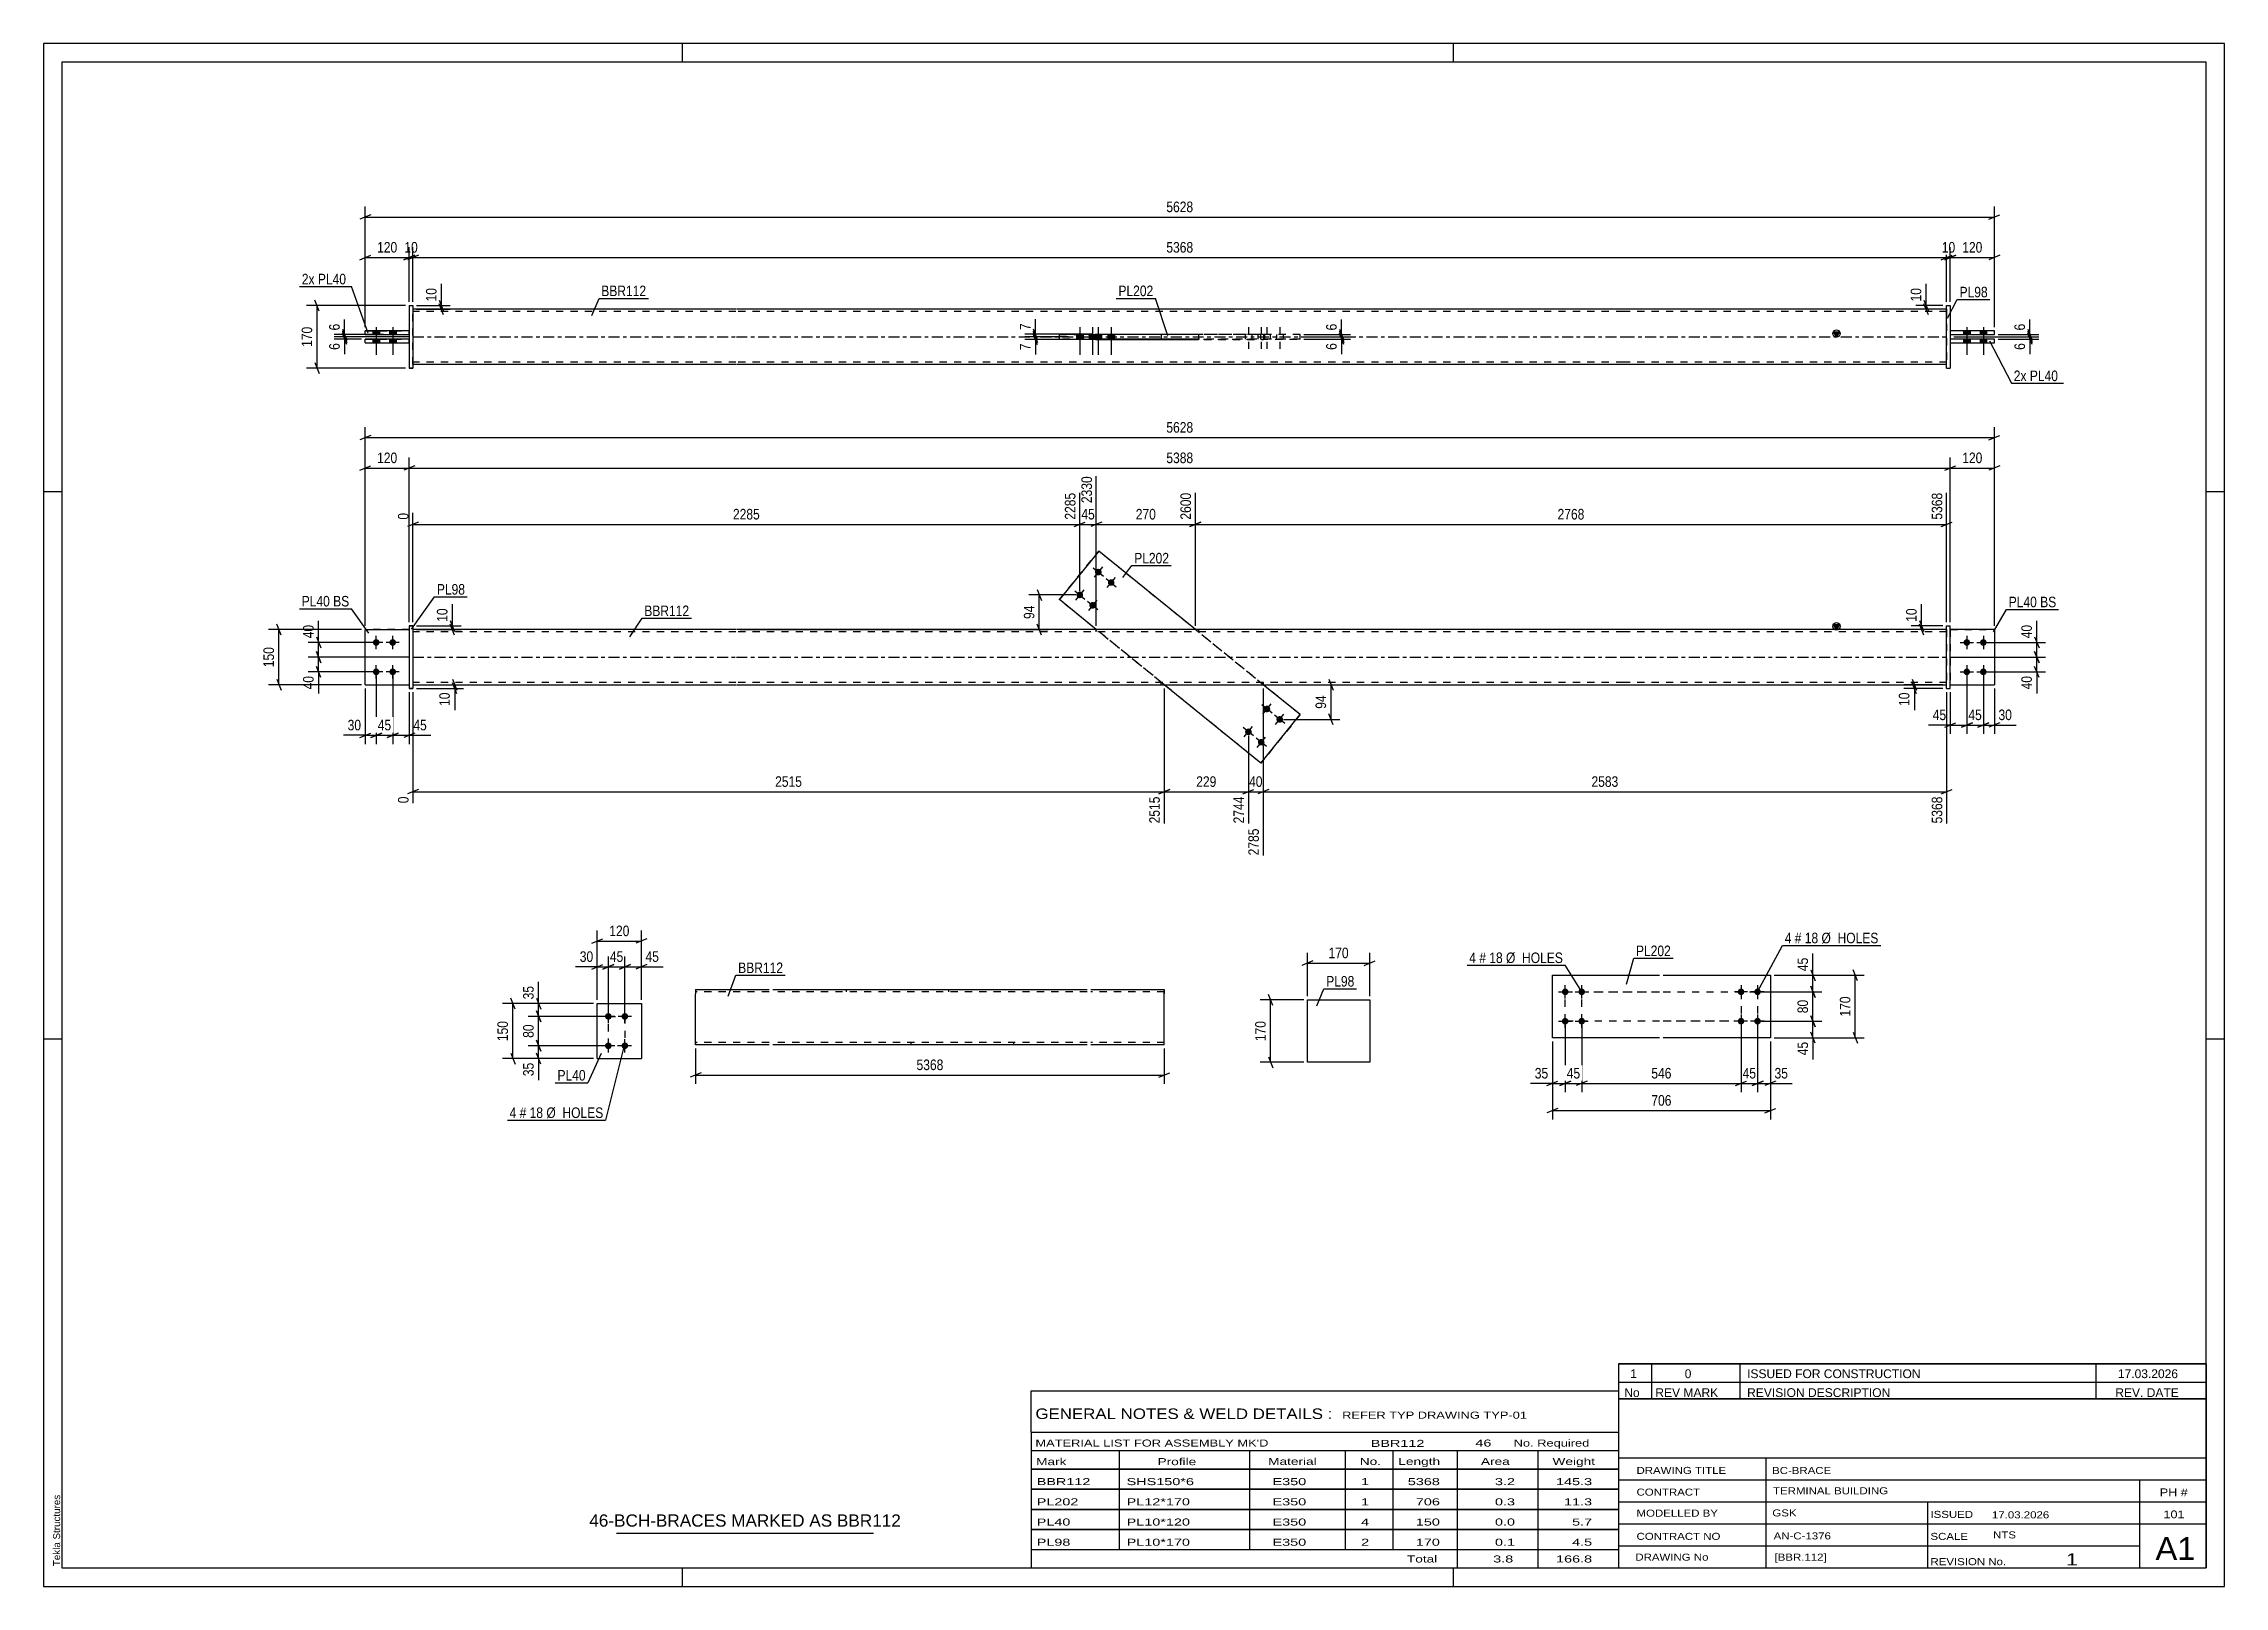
# Model space of a CAD drawing. Header units: millimetres. Extents: x 0 to 594, y 0 to 420.
import ezdxf

# ---------------------------------------------------------------- set-up
doc = ezdxf.new("R2010")
doc.units = ezdxf.units.MM
doc.linetypes.add('DXK_LINE_DOT2', pattern=[3.9198, 1.9599, -1.9599])
doc.linetypes.add('DXK_LINE_DOT3', pattern=[5.9187, 2.979, -0.9799, 0.9799, -0.9799])
doc.styles.add('Arial', font='ARIAL.TTF', dxfattribs={"height": 0.2})
doc.styles.add('Arial Narrow', font='ARIALN.TTF', dxfattribs={"height": 0.2})

# ---------------------------------------------------------------- blocks, each defined once
blk = doc.blocks.new('Unknown-580609386-1130')
at = {"color": 5, "linetype": 'Continuous'}
for p, q in [((594, 420), (0, 420)), ((0, 420), (0, 0)), ((174, 415), (174, 420)), ((384, 415), (384, 420)), ((594, 0), (594, 420)), ((589, 415), (5, 415)), ((5, 415), (5, 5)), ((589, 5), (589, 415)), ((5, 298), (0, 298)), ((594, 298), (589, 298)), ((5, 149), (0, 149)), ((594, 149), (589, 149)), ((0, 0), (594, 0)), ((5, 5), (589, 5)), ((174, 0), (174, 5)), ((384, 0), (384, 5))]:
    blk.add_line(p, q, dxfattribs=at)
at = {"color": 174, "linetype": 'Continuous', "style": 'Arial'}
blk.add_text('Tekla Structures', height=1.9102, rotation=90, dxfattribs=at).set_placement((4.5, 5.5))
blk = doc.blocks.new('Part-580609386-2167 - 2161')
at = {"color": 2, "linetype": 'Continuous'}
for p, q in [((150.82, 143.67), (150.82, 158.67)), ((150.82, 158.67), (162.82, 158.67)), ((162.82, 158.67), (162.82, 143.67)), ((150.82, 143.67), (150.82, 143.67)), ((150.82, 143.67), (162.82, 143.67)), ((162.82, 143.67), (162.82, 143.67))]:
    blk.add_line(p, q, dxfattribs=at)
at = {"color": 7, "linetype": 'DXK_LINE_DOT2'}
for p, q in [((150.82, 158.67), (162.82, 158.67)), ((150.82, 143.67), (162.82, 143.67))]:
    blk.add_line(p, q, dxfattribs=at)
blk = doc.blocks.new('Bolt-580609386-2200 - 2161')
at = {"linetype": 'Continuous'}
for points in [[(153.82, 156.07), (154, 156.05), (154.18, 155.99), (154.35, 155.9), (154.49, 155.77), (154.6, 155.62), (154.67, 155.45), (154.71, 155.27), (154.71, 155.08), (154.67, 154.89), (154.6, 154.72), (154.49, 154.57), (154.35, 154.44), (154.18, 154.35), (154, 154.29), (153.82, 154.27), (153.63, 154.29), (153.45, 154.35), (153.29, 154.44), (153.15, 154.57), (153.04, 154.72), (152.96, 154.89), (152.92, 155.08), (152.92, 155.27), (152.96, 155.45), (153.04, 155.62), (153.15, 155.77), (153.29, 155.9), (153.45, 155.99), (153.63, 156.05)], [(158.32, 156.07), (158.5, 156.05), (158.68, 155.99), (158.85, 155.9), (158.99, 155.77), (159.1, 155.62), (159.17, 155.45), (159.21, 155.27), (159.21, 155.08), (159.17, 154.89), (159.1, 154.72), (158.99, 154.57), (158.85, 154.44), (158.68, 154.35), (158.5, 154.29), (158.32, 154.27), (158.13, 154.29), (157.95, 154.35), (157.79, 154.44), (157.65, 154.57), (157.54, 154.72), (157.46, 154.89), (157.42, 155.08), (157.42, 155.27), (157.46, 155.45), (157.54, 155.62), (157.65, 155.77), (157.79, 155.9), (157.95, 155.99), (158.13, 156.05)], [(153.82, 148.07), (154, 148.05), (154.18, 147.99), (154.35, 147.9), (154.49, 147.77), (154.6, 147.62), (154.67, 147.45), (154.71, 147.27), (154.71, 147.08), (154.67, 146.89), (154.6, 146.72), (154.49, 146.57), (154.35, 146.44), (154.18, 146.35), (154, 146.29), (153.82, 146.27), (153.63, 146.29), (153.45, 146.35), (153.29, 146.44), (153.15, 146.57), (153.04, 146.72), (152.96, 146.89), (152.92, 147.08), (152.92, 147.27), (152.96, 147.45), (153.04, 147.62), (153.15, 147.77), (153.29, 147.9), (153.45, 147.99), (153.63, 148.05)], [(158.32, 148.07), (158.5, 148.05), (158.68, 147.99), (158.85, 147.9), (158.99, 147.77), (159.1, 147.62), (159.17, 147.45), (159.21, 147.27), (159.21, 147.08), (159.17, 146.89), (159.1, 146.72), (158.99, 146.57), (158.85, 146.44), (158.68, 146.35), (158.5, 146.29), (158.32, 146.27), (158.13, 146.29), (157.95, 146.35), (157.79, 146.44), (157.65, 146.57), (157.54, 146.72), (157.46, 146.89), (157.42, 147.08), (157.42, 147.27), (157.46, 147.45), (157.54, 147.62), (157.65, 147.77), (157.79, 147.9), (157.95, 147.99), (158.13, 148.05)]]:
    blk.add_hatch(color=1, dxfattribs=at).paths.add_polyline_path(points)
at = {"color": 1, "linetype": 'Continuous'}
for p, q in [((155.62, 155.17), (152.02, 155.17)), ((153.82, 153.37), (153.82, 156.97)), ((160.12, 155.17), (156.52, 155.17)), ((158.32, 153.37), (158.32, 156.97)), ((153.82, 145.37), (153.82, 148.97)), ((158.32, 145.37), (158.32, 148.97)), ((155.62, 147.17), (152.02, 147.17)), ((160.12, 147.17), (156.52, 147.17))]:
    blk.add_line(p, q, dxfattribs=at)
blk = doc.blocks.new('Part-580609386-1695 - 1673')
at = {"color": 2, "linetype": 'Continuous'}
for p, q in [((531.35, 260.47), (519.35, 260.47)), ((531.35, 260.47), (531.35, 260.47)), ((531.35, 260.47), (531.35, 245.47)), ((519.35, 245.47), (531.35, 245.47))]:
    blk.add_line(p, q, dxfattribs=at)
at = {"color": 7, "linetype": 'DXK_LINE_DOT2'}
for p, q in [((519.35, 260.47), (531.35, 260.47)), ((519.35, 260.47), (519.35, 260.47)), ((519.35, 260.47), (519.35, 245.47)), ((519.35, 245.47), (531.35, 245.47))]:
    blk.add_line(p, q, dxfattribs=at)
blk = doc.blocks.new('Part-580609386-1679 - 1673')
at = {"color": 7, "linetype": 'DXK_LINE_DOT2'}
for p, q in [((87.59, 245.47), (87.59, 260.47)), ((87.59, 260.47), (99.59, 260.47)), ((99.59, 260.47), (87.59, 260.47)), ((99.59, 260.47), (99.59, 245.47)), ((87.59, 245.47), (87.59, 245.47)), ((87.59, 245.47), (99.59, 245.47)), ((87.59, 245.47), (99.59, 245.47)), ((99.59, 245.47), (99.59, 245.47))]:
    blk.add_line(p, q, dxfattribs=at)
blk = doc.blocks.new('Part-580609386-1700 - 1673')
at = {"linetype": 'Continuous'}
blk.add_hatch(color=2, dxfattribs=at).paths.add_polyline_path([(488.35, 260.47), (487.55, 261.87), (489.15, 261.87)])
at = {"color": 2, "linetype": 'Continuous'}
for p, q in [((488.35, 260.47), (487.55, 261.87)), ((487.55, 261.87), (489.15, 261.87)), ((489.15, 261.87), (488.35, 260.47)), ((188.59, 260.47), (100.59, 260.47)), ((430.25, 260.47), (188.69, 260.47)), ((518.35, 260.47), (430.35, 260.47)), ((100.59, 245.47), (188.59, 245.47)), ((188.69, 245.47), (430.25, 245.47)), ((430.35, 245.47), (518.35, 245.47))]:
    blk.add_line(p, q, dxfattribs=at)
at = {"color": 7, "linetype": 'DXK_LINE_DOT2'}
for p, q in [((100.59, 260.47), (100.59, 245.47)), ((188.59, 259.87), (100.59, 259.87)), ((430.25, 259.87), (188.69, 259.87)), ((286.64, 260.47), (286.64, 259.87)), ((314.55, 260.47), (314.55, 259.87)), ((518.35, 259.87), (430.35, 259.87)), ((518.35, 260.47), (518.35, 245.47)), ((188.59, 246.07), (100.59, 246.07)), ((430.25, 246.07), (188.69, 246.07)), ((304.38, 245.47), (304.38, 246.07)), ((332.3, 245.47), (332.3, 246.07)), ((518.35, 246.07), (430.35, 246.07))]:
    blk.add_line(p, q, dxfattribs=at)
at = {"color": 7, "linetype": 'DXK_LINE_DOT3'}
for p, q in [((100.59, 252.97), (188.59, 252.97)), ((188.69, 252.97), (430.25, 252.97)), ((430.35, 252.97), (518.35, 252.97))]:
    blk.add_line(p, q, dxfattribs=at)
at = {"color": 2, "linetype": 'Continuous'}
blk.add_circle((488.35, 261.37), 1, dxfattribs=at)
blk = doc.blocks.new('Part-580609386-1684 - 1673')
at = {"color": 2, "linetype": 'Continuous'}
for p, q in [((87.59, 245.47), (87.59, 260.47)), ((87.59, 260.47), (99.59, 260.47)), ((87.59, 245.47), (87.59, 245.47)), ((87.59, 245.47), (99.59, 245.47))]:
    blk.add_line(p, q, dxfattribs=at)
at = {"color": 7, "linetype": 'DXK_LINE_DOT2'}
for p, q in [((99.59, 260.47), (87.59, 260.47)), ((99.59, 260.47), (99.59, 245.47)), ((87.59, 245.47), (87.59, 245.47)), ((87.59, 245.47), (99.59, 245.47)), ((99.59, 245.47), (99.59, 245.47))]:
    blk.add_line(p, q, dxfattribs=at)
blk = doc.blocks.new('Part-580609386-1685 - 1673')
at = {"color": 2, "linetype": 'Continuous'}
for p, q in [((518.35, 261.47), (519.35, 261.47)), ((518.35, 244.47), (518.35, 261.47)), ((519.35, 244.47), (519.35, 261.47)), ((518.35, 244.47), (518.35, 244.47)), ((518.35, 244.47), (519.35, 244.47))]:
    blk.add_line(p, q, dxfattribs=at)
at = {"color": 7, "linetype": 'DXK_LINE_DOT2'}
for p, q in [((518.35, 261.47), (519.35, 261.47)), ((518.35, 244.47), (519.35, 244.47))]:
    blk.add_line(p, q, dxfattribs=at)
blk = doc.blocks.new('Part-580609386-1690 - 1673')
at = {"color": 7, "linetype": 'DXK_LINE_DOT2'}
for p, q in [((519.35, 260.47), (531.35, 260.47)), ((531.35, 260.47), (519.35, 260.47)), ((519.35, 260.47), (519.35, 260.47)), ((519.35, 260.47), (519.35, 245.47)), ((531.35, 260.47), (531.35, 260.47)), ((531.35, 260.47), (531.35, 245.47)), ((519.35, 245.47), (531.35, 245.47)), ((519.35, 245.47), (531.35, 245.47))]:
    blk.add_line(p, q, dxfattribs=at)
blk = doc.blocks.new('Bolt-580609386-1706 - 1673')
at = {"linetype": 'Continuous'}
for points in [[(287.85, 276.83), (287.98, 276.7), (288.08, 276.54), (288.15, 276.36), (288.18, 276.18), (288.17, 275.99), (288.12, 275.81), (288.04, 275.64), (287.92, 275.49), (287.77, 275.37), (287.6, 275.29), (287.42, 275.24), (287.23, 275.23), (287.05, 275.26), (286.87, 275.33), (286.71, 275.43), (286.58, 275.56), (286.48, 275.72), (286.41, 275.9), (286.38, 276.08), (286.39, 276.27), (286.44, 276.45), (286.53, 276.62), (286.65, 276.77), (286.79, 276.89), (286.96, 276.97), (287.14, 277.02), (287.33, 277.03), (287.52, 277), (287.69, 276.93)], [(291.34, 273.99), (291.48, 273.86), (291.58, 273.7), (291.65, 273.53), (291.67, 273.34), (291.66, 273.15), (291.62, 272.97), (291.53, 272.8), (291.41, 272.66), (291.27, 272.54), (291.1, 272.45), (290.92, 272.41), (290.73, 272.4), (290.54, 272.43), (290.37, 272.49), (290.21, 272.6), (290.08, 272.73), (289.97, 272.89), (289.91, 273.06), (289.88, 273.25), (289.89, 273.44), (289.94, 273.62), (290.02, 273.79), (290.14, 273.93), (290.29, 274.05), (290.45, 274.13), (290.64, 274.18), (290.82, 274.19), (291.01, 274.16), (291.19, 274.1)], [(282.81, 270.62), (282.94, 270.48), (283.04, 270.33), (283.11, 270.15), (283.14, 269.96), (283.13, 269.78), (283.08, 269.59), (282.99, 269.43), (282.88, 269.28), (282.73, 269.16), (282.56, 269.08), (282.38, 269.03), (282.19, 269.02), (282.01, 269.05), (281.83, 269.12), (281.67, 269.22), (281.54, 269.35), (281.44, 269.51), (281.37, 269.69), (281.34, 269.87), (281.35, 270.06), (281.4, 270.24), (281.49, 270.41), (281.6, 270.56), (281.75, 270.67), (281.92, 270.76), (282.1, 270.81), (282.29, 270.82), (282.47, 270.79), (282.65, 270.72)], [(286.3, 267.78), (286.43, 267.65), (286.54, 267.49), (286.6, 267.31), (286.63, 267.13), (286.62, 266.94), (286.57, 266.76), (286.49, 266.59), (286.37, 266.45), (286.22, 266.33), (286.06, 266.24), (285.87, 266.19), (285.69, 266.18), (285.5, 266.21), (285.33, 266.28), (285.17, 266.38), (285.03, 266.52), (284.93, 266.67), (284.86, 266.85), (284.84, 267.04), (284.85, 267.22), (284.89, 267.41), (284.98, 267.57), (285.1, 267.72), (285.25, 267.84), (285.41, 267.92), (285.59, 267.97), (285.78, 267.98), (285.97, 267.95), (286.14, 267.88)]]:
    blk.add_hatch(color=1, dxfattribs=at).paths.add_polyline_path(points)
at = {"color": 1, "linetype": 'Continuous'}
for p, q in [((285.88, 277.26), (288.68, 275)), ((288.42, 277.53), (286.15, 274.73)), ((289.38, 274.43), (292.17, 272.16)), ((291.91, 274.69), (289.64, 271.9)), ((280.84, 271.05), (283.64, 268.78)), ((283.37, 271.32), (281.11, 268.52)), ((284.34, 268.22), (287.13, 265.95)), ((286.87, 268.48), (284.6, 265.68))]:
    blk.add_line(p, q, dxfattribs=at)
blk = doc.blocks.new('Bolt-580609386-1707 - 1673')
at = {"linetype": 'Continuous'}
for points in [[(332.63, 238.17), (332.5, 238.3), (332.4, 238.46), (332.33, 238.63), (332.3, 238.82), (332.31, 239.01), (332.36, 239.19), (332.44, 239.36), (332.56, 239.5), (332.71, 239.62), (332.88, 239.71), (333.06, 239.75), (333.25, 239.76), (333.43, 239.73), (333.61, 239.67), (333.76, 239.56), (333.9, 239.43), (334, 239.27), (334.07, 239.1), (334.1, 238.91), (334.09, 238.72), (334.04, 238.54), (333.95, 238.37), (333.83, 238.23), (333.69, 238.11), (333.52, 238.03), (333.34, 237.98), (333.15, 237.97), (332.96, 238), (332.79, 238.06)], [(327.59, 231.96), (327.46, 232.09), (327.35, 232.25), (327.29, 232.42), (327.26, 232.61), (327.27, 232.8), (327.32, 232.98), (327.4, 233.15), (327.52, 233.29), (327.67, 233.41), (327.83, 233.49), (328.02, 233.54), (328.2, 233.55), (328.39, 233.52), (328.57, 233.46), (328.72, 233.35), (328.86, 233.22), (328.96, 233.06), (329.03, 232.89), (329.06, 232.7), (329.05, 232.51), (329, 232.33), (328.91, 232.16), (328.79, 232.02), (328.65, 231.9), (328.48, 231.81), (328.3, 231.76), (328.11, 231.76), (327.92, 231.78), (327.75, 231.85)], [(336.12, 235.33), (335.99, 235.46), (335.89, 235.62), (335.82, 235.8), (335.79, 235.98), (335.8, 236.17), (335.85, 236.35), (335.94, 236.52), (336.06, 236.67), (336.2, 236.79), (336.37, 236.87), (336.55, 236.92), (336.74, 236.93), (336.93, 236.9), (337.1, 236.83), (337.26, 236.73), (337.39, 236.6), (337.49, 236.44), (337.56, 236.26), (337.59, 236.08), (337.58, 235.89), (337.53, 235.71), (337.45, 235.54), (337.33, 235.39), (337.18, 235.27), (337.01, 235.19), (336.83, 235.14), (336.64, 235.13), (336.46, 235.16), (336.28, 235.23)], [(331.08, 229.12), (330.95, 229.25), (330.85, 229.41), (330.78, 229.59), (330.75, 229.77), (330.76, 229.96), (330.81, 230.14), (330.9, 230.31), (331.01, 230.46), (331.16, 230.57), (331.33, 230.66), (331.51, 230.71), (331.7, 230.72), (331.88, 230.69), (332.06, 230.62), (332.22, 230.52), (332.35, 230.38), (332.45, 230.23), (332.52, 230.05), (332.55, 229.86), (332.54, 229.68), (332.49, 229.49), (332.4, 229.33), (332.29, 229.18), (332.14, 229.06), (331.97, 228.98), (331.79, 228.93), (331.6, 228.92), (331.42, 228.95), (331.24, 229.02)]]:
    blk.add_hatch(color=1, dxfattribs=at).paths.add_polyline_path(points)
at = {"color": 1, "linetype": 'Continuous'}
for p, q in [((334.6, 237.73), (331.8, 240)), ((332.06, 237.47), (334.33, 240.26)), ((329.55, 231.52), (326.76, 233.79)), ((327.02, 231.26), (329.29, 234.05)), ((338.09, 234.9), (335.29, 237.16)), ((335.56, 234.63), (337.83, 237.43)), ((333.05, 228.68), (330.25, 230.95)), ((330.52, 228.42), (332.78, 231.22))]:
    blk.add_line(p, q, dxfattribs=at)
blk = doc.blocks.new('Bolt-580609386-1709 - 1673')
at = {"linetype": 'Continuous'}
for points in [[(90.59, 256.07), (90.4, 256.09), (90.22, 256.15), (90.06, 256.25), (89.92, 256.37), (89.81, 256.52), (89.73, 256.7), (89.69, 256.88), (89.69, 257.07), (89.73, 257.25), (89.81, 257.42), (89.92, 257.58), (90.06, 257.7), (90.22, 257.8), (90.4, 257.85), (90.59, 257.87), (90.77, 257.85), (90.95, 257.8), (91.12, 257.7), (91.26, 257.58), (91.37, 257.42), (91.44, 257.25), (91.48, 257.07), (91.48, 256.88), (91.44, 256.7), (91.37, 256.52), (91.26, 256.37), (91.12, 256.25), (90.95, 256.15), (90.77, 256.09)], [(95.09, 256.07), (94.9, 256.09), (94.72, 256.15), (94.56, 256.25), (94.42, 256.37), (94.31, 256.52), (94.23, 256.7), (94.19, 256.88), (94.19, 257.07), (94.23, 257.25), (94.31, 257.42), (94.42, 257.58), (94.56, 257.7), (94.72, 257.8), (94.9, 257.85), (95.09, 257.87), (95.27, 257.85), (95.45, 257.8), (95.62, 257.7), (95.76, 257.58), (95.87, 257.42), (95.94, 257.25), (95.98, 257.07), (95.98, 256.88), (95.94, 256.7), (95.87, 256.52), (95.76, 256.37), (95.62, 256.25), (95.45, 256.15), (95.27, 256.09)], [(90.59, 248.07), (90.4, 248.09), (90.22, 248.15), (90.06, 248.25), (89.92, 248.37), (89.81, 248.52), (89.73, 248.7), (89.69, 248.88), (89.69, 249.07), (89.73, 249.25), (89.81, 249.42), (89.92, 249.58), (90.06, 249.7), (90.22, 249.8), (90.4, 249.85), (90.59, 249.87), (90.77, 249.85), (90.95, 249.8), (91.12, 249.7), (91.26, 249.58), (91.37, 249.42), (91.44, 249.25), (91.48, 249.07), (91.48, 248.88), (91.44, 248.7), (91.37, 248.52), (91.26, 248.37), (91.12, 248.25), (90.95, 248.15), (90.77, 248.09)], [(95.09, 248.07), (94.9, 248.09), (94.72, 248.15), (94.56, 248.25), (94.42, 248.37), (94.31, 248.52), (94.23, 248.7), (94.19, 248.88), (94.19, 249.07), (94.23, 249.25), (94.31, 249.42), (94.42, 249.58), (94.56, 249.7), (94.72, 249.8), (94.9, 249.85), (95.09, 249.87), (95.27, 249.85), (95.45, 249.8), (95.62, 249.7), (95.76, 249.58), (95.87, 249.42), (95.94, 249.25), (95.98, 249.07), (95.98, 248.88), (95.94, 248.7), (95.87, 248.52), (95.76, 248.37), (95.62, 248.25), (95.45, 248.15), (95.27, 248.09)]]:
    blk.add_hatch(color=1, dxfattribs=at).paths.add_polyline_path(points)
at = {"color": 1, "linetype": 'Continuous'}
for p, q in [((92.39, 256.97), (88.79, 256.97)), ((90.59, 255.17), (90.59, 258.77)), ((96.89, 256.97), (93.29, 256.97)), ((95.09, 255.17), (95.09, 258.77)), ((90.59, 247.17), (90.59, 250.77)), ((95.09, 247.17), (95.09, 250.77)), ((92.39, 248.97), (88.79, 248.97)), ((96.89, 248.97), (93.29, 248.97))]:
    blk.add_line(p, q, dxfattribs=at)
blk = doc.blocks.new('Bolt-580609386-1710 - 1673')
at = {"linetype": 'Continuous'}
for points in [[(523.85, 257.87), (524.03, 257.85), (524.21, 257.8), (524.37, 257.7), (524.51, 257.58), (524.62, 257.42), (524.7, 257.25), (524.74, 257.07), (524.74, 256.88), (524.7, 256.7), (524.62, 256.52), (524.51, 256.37), (524.37, 256.25), (524.21, 256.15), (524.03, 256.09), (523.85, 256.07), (523.66, 256.09), (523.48, 256.15), (523.32, 256.25), (523.18, 256.37), (523.07, 256.52), (522.99, 256.7), (522.95, 256.88), (522.95, 257.07), (522.99, 257.25), (523.07, 257.42), (523.18, 257.58), (523.32, 257.7), (523.48, 257.8), (523.66, 257.85)], [(528.35, 257.87), (528.53, 257.85), (528.71, 257.8), (528.87, 257.7), (529.01, 257.58), (529.12, 257.42), (529.2, 257.25), (529.24, 257.07), (529.24, 256.88), (529.2, 256.7), (529.12, 256.52), (529.01, 256.37), (528.87, 256.25), (528.71, 256.15), (528.53, 256.09), (528.35, 256.07), (528.16, 256.09), (527.98, 256.15), (527.82, 256.25), (527.68, 256.37), (527.57, 256.52), (527.49, 256.7), (527.45, 256.88), (527.45, 257.07), (527.49, 257.25), (527.57, 257.42), (527.68, 257.58), (527.82, 257.7), (527.98, 257.8), (528.16, 257.85)], [(523.85, 249.87), (524.03, 249.85), (524.21, 249.8), (524.37, 249.7), (524.51, 249.58), (524.62, 249.42), (524.7, 249.25), (524.74, 249.07), (524.74, 248.88), (524.7, 248.7), (524.62, 248.52), (524.51, 248.37), (524.37, 248.25), (524.21, 248.15), (524.03, 248.09), (523.85, 248.07), (523.66, 248.09), (523.48, 248.15), (523.32, 248.25), (523.18, 248.37), (523.07, 248.52), (522.99, 248.7), (522.95, 248.88), (522.95, 249.07), (522.99, 249.25), (523.07, 249.42), (523.18, 249.58), (523.32, 249.7), (523.48, 249.8), (523.66, 249.85)], [(528.35, 249.87), (528.53, 249.85), (528.71, 249.8), (528.87, 249.7), (529.01, 249.58), (529.12, 249.42), (529.2, 249.25), (529.24, 249.07), (529.24, 248.88), (529.2, 248.7), (529.12, 248.52), (529.01, 248.37), (528.87, 248.25), (528.71, 248.15), (528.53, 248.09), (528.35, 248.07), (528.16, 248.09), (527.98, 248.15), (527.82, 248.25), (527.68, 248.37), (527.57, 248.52), (527.49, 248.7), (527.45, 248.88), (527.45, 249.07), (527.49, 249.25), (527.57, 249.42), (527.68, 249.58), (527.82, 249.7), (527.98, 249.8), (528.16, 249.85)]]:
    blk.add_hatch(color=1, dxfattribs=at).paths.add_polyline_path(points)
at = {"color": 1, "linetype": 'Continuous'}
for p, q in [((522.05, 256.97), (525.65, 256.97)), ((523.85, 258.77), (523.85, 255.17)), ((526.55, 256.97), (530.15, 256.97)), ((528.35, 258.77), (528.35, 255.17)), ((523.85, 250.77), (523.85, 247.17)), ((528.35, 250.77), (528.35, 247.17)), ((522.05, 248.97), (525.65, 248.97)), ((526.55, 248.97), (530.15, 248.97))]:
    blk.add_line(p, q, dxfattribs=at)
blk = doc.blocks.new('Part-580609386-1715 - 1673')
at = {"color": 2, "linetype": 'Continuous'}
for p, q in [((287.4, 281.83), (276.69, 268.63)), ((287.4, 281.83), (287.4, 281.83)), ((313.71, 260.47), (287.4, 281.83)), ((286.74, 260.47), (276.69, 268.63)), ((276.69, 268.63), (276.69, 268.63)), ((331.53, 224.12), (305.22, 245.47)), ((342.25, 237.32), (332.2, 245.47)), ((331.53, 224.12), (342.25, 237.32)), ((342.25, 237.32), (342.25, 237.32)), ((331.53, 224.12), (331.53, 224.12))]:
    blk.add_line(p, q, dxfattribs=at)
at = {"color": 7, "linetype": 'DXK_LINE_DOT2'}
for p, q in [((276.69, 268.63), (287.4, 281.83)), ((342.25, 237.32), (287.4, 281.83)), ((331.53, 224.12), (276.69, 268.63)), ((305.22, 245.47), (286.74, 260.47)), ((332.2, 245.47), (313.71, 260.47)), ((342.25, 237.32), (331.53, 224.12))]:
    blk.add_line(p, q, dxfattribs=at)
blk = doc.blocks.new('Part-580609386-1720 - 1673')
at = {"color": 2, "linetype": 'Continuous'}
for p, q in [((100.59, 261.47), (99.59, 261.47)), ((99.59, 261.47), (99.59, 244.47)), ((100.59, 261.47), (100.59, 261.47)), ((100.59, 261.47), (100.59, 244.47)), ((99.59, 244.47), (100.59, 244.47))]:
    blk.add_line(p, q, dxfattribs=at)
at = {"color": 7, "linetype": 'DXK_LINE_DOT2'}
for p, q in [((99.59, 261.47), (100.59, 261.47)), ((100.59, 244.47), (99.59, 244.47))]:
    blk.add_line(p, q, dxfattribs=at)
blk = doc.blocks.new('Part-580609386-1418 - 1367')
at = {"color": 2, "linetype": 'Continuous'}
for p, q in [((87.59, 338.58), (87.59, 339.58)), ((99.59, 339.58), (87.59, 339.58)), ((87.59, 338.58), (87.59, 338.58)), ((87.59, 338.58), (99.59, 338.58))]:
    blk.add_line(p, q, dxfattribs=at)
at = {"color": 7, "linetype": 'DXK_LINE_DOT2'}
for p, q in [((87.59, 339.58), (99.59, 339.58)), ((87.59, 338.58), (99.59, 338.58)), ((99.59, 338.58), (99.59, 339.58))]:
    blk.add_line(p, q, dxfattribs=at)
blk = doc.blocks.new('Bolt-580609386-1370 - 1367')
at = {"linetype": 'Continuous'}
for points in [[(89.69, 340.78), (91.49, 340.78), (91.49, 341.78), (89.69, 341.78)], [(89.69, 340.78), (91.49, 340.78), (91.49, 341.78), (89.69, 341.78)], [(89.69, 338.58), (91.49, 338.58), (91.49, 339.58), (89.69, 339.58)], [(89.69, 338.58), (91.49, 338.58), (91.49, 339.58), (89.69, 339.58)], [(94.19, 340.78), (95.99, 340.78), (95.99, 341.78), (94.19, 341.78)], [(94.19, 340.78), (95.99, 340.78), (95.99, 341.78), (94.19, 341.78)], [(94.19, 338.58), (95.99, 338.58), (95.99, 339.58), (94.19, 339.58)], [(94.19, 338.58), (95.99, 338.58), (95.99, 339.58), (94.19, 339.58)]]:
    blk.add_hatch(color=1, dxfattribs=at).paths.add_polyline_path(points)
at = {"color": 1, "linetype": 'Continuous'}
for p, q in [((89.69, 341.78), (89.69, 340.78)), ((89.69, 341.78), (89.69, 340.78)), ((89.69, 339.58), (89.69, 338.58)), ((89.69, 339.58), (89.69, 338.58)), ((90.59, 342.78), (90.59, 335.28)), ((90.59, 342.78), (90.59, 335.28)), ((91.49, 341.78), (91.49, 340.78)), ((91.49, 341.78), (91.49, 340.78)), ((91.49, 339.58), (91.49, 338.58)), ((91.49, 339.58), (91.49, 338.58)), ((94.19, 341.78), (94.19, 340.78)), ((94.19, 341.78), (94.19, 340.78)), ((94.19, 339.58), (94.19, 338.58)), ((94.19, 339.58), (94.19, 338.58)), ((95.09, 342.78), (95.09, 335.28)), ((95.09, 342.78), (95.09, 335.28)), ((95.99, 341.78), (95.99, 340.78)), ((95.99, 341.78), (95.99, 340.78)), ((95.99, 339.58), (95.99, 338.58)), ((95.99, 339.58), (95.99, 338.58))]:
    blk.add_line(p, q, dxfattribs=at)
blk = doc.blocks.new('Bolt-580609386-1435 - 1367')
at = {"color": 1, "linetype": 'DXK_LINE_DOT2'}
for p, q in [((327.26, 340.78), (327.26, 339.58)), ((328.16, 342.78), (328.16, 335.28)), ((329.06, 340.78), (329.06, 339.58)), ((330.75, 340.78), (330.75, 339.58)), ((331.65, 342.78), (331.65, 335.28)), ((332.3, 340.78), (332.3, 339.58)), ((332.55, 340.78), (332.55, 339.58)), ((333.2, 342.78), (333.2, 335.28)), ((334.1, 340.78), (334.1, 339.58)), ((335.79, 340.78), (335.79, 339.58)), ((336.69, 342.78), (336.69, 335.28)), ((337.59, 340.78), (337.59, 339.58))]:
    blk.add_line(p, q, dxfattribs=at)
blk = doc.blocks.new('Bolt-580609386-1371 - 1367')
at = {"linetype": 'Continuous'}
for points in [[(524.75, 341.78), (522.95, 341.78), (522.95, 340.78), (524.75, 340.78)], [(524.75, 341.78), (522.95, 341.78), (522.95, 340.78), (524.75, 340.78)], [(524.75, 339.58), (522.95, 339.58), (522.95, 338.58), (524.75, 338.58)], [(524.75, 339.58), (522.95, 339.58), (522.95, 338.58), (524.75, 338.58)], [(529.25, 341.78), (527.45, 341.78), (527.45, 340.78), (529.25, 340.78)], [(529.25, 341.78), (527.45, 341.78), (527.45, 340.78), (529.25, 340.78)], [(529.25, 339.58), (527.45, 339.58), (527.45, 338.58), (529.25, 338.58)], [(529.25, 339.58), (527.45, 339.58), (527.45, 338.58), (529.25, 338.58)]]:
    blk.add_hatch(color=1, dxfattribs=at).paths.add_polyline_path(points)
at = {"color": 1, "linetype": 'Continuous'}
for p, q in [((522.95, 341.78), (522.95, 340.78)), ((522.95, 341.78), (522.95, 340.78)), ((522.95, 339.58), (522.95, 338.58)), ((522.95, 339.58), (522.95, 338.58)), ((523.85, 342.78), (523.85, 335.28)), ((523.85, 342.78), (523.85, 335.28)), ((524.75, 341.78), (524.75, 340.78)), ((524.75, 341.78), (524.75, 340.78)), ((524.75, 339.58), (524.75, 338.58)), ((524.75, 339.58), (524.75, 338.58)), ((527.45, 341.78), (527.45, 340.78)), ((527.45, 341.78), (527.45, 340.78)), ((527.45, 339.58), (527.45, 338.58)), ((527.45, 339.58), (527.45, 338.58)), ((528.35, 342.78), (528.35, 335.28)), ((528.35, 342.78), (528.35, 335.28)), ((529.25, 341.78), (529.25, 340.78)), ((529.25, 341.78), (529.25, 340.78)), ((529.25, 339.58), (529.25, 338.58)), ((529.25, 339.58), (529.25, 338.58))]:
    blk.add_line(p, q, dxfattribs=at)
blk = doc.blocks.new('Part-580609386-1456 - 1367')
at = {"linetype": 'Continuous'}
blk.add_hatch(color=2, dxfattribs=at).paths.add_polyline_path([(488.35, 340.18), (487.55, 341.58), (489.15, 341.58)])
at = {"color": 2, "linetype": 'Continuous'}
for p, q in [((188.59, 347.68), (100.59, 347.68)), ((430.25, 347.68), (188.69, 347.68)), ((518.35, 347.68), (430.35, 347.68)), ((286.64, 340.78), (286.64, 340.88)), ((286.64, 340.88), (286.64, 340.88)), ((286.64, 340.88), (314.55, 340.88)), ((286.64, 339.58), (286.64, 339.48)), ((286.64, 339.48), (314.55, 339.48)), ((304.38, 340.88), (304.38, 340.78)), ((304.38, 339.48), (304.38, 339.58)), ((314.55, 340.88), (314.55, 339.48)), ((488.35, 340.18), (487.55, 341.58)), ((487.55, 341.58), (489.15, 341.58)), ((489.15, 341.58), (488.35, 340.18)), ((188.59, 332.68), (100.59, 332.68)), ((430.25, 332.68), (188.69, 332.68)), ((518.35, 332.68), (430.35, 332.68))]:
    blk.add_line(p, q, dxfattribs=at)
at = {"color": 7, "linetype": 'DXK_LINE_DOT2'}
for p, q in [((100.59, 332.68), (100.59, 347.68)), ((188.59, 347.08), (100.59, 347.08)), ((430.25, 347.08), (188.69, 347.08)), ((518.35, 347.08), (430.35, 347.08)), ((518.35, 347.68), (518.35, 332.68)), ((286.64, 339.58), (286.64, 340.88)), ((286.64, 340.88), (314.55, 340.88)), ((286.64, 339.48), (314.55, 339.48)), ((304.38, 340.88), (332.3, 340.88)), ((304.38, 340.88), (304.38, 339.58)), ((304.38, 340.88), (332.3, 340.88)), ((304.38, 339.48), (304.38, 339.48)), ((304.38, 339.48), (304.38, 339.48)), ((304.38, 339.48), (332.3, 339.48)), ((304.38, 339.48), (332.3, 339.48)), ((332.3, 340.88), (332.3, 339.48)), ((188.59, 333.28), (100.59, 333.28)), ((430.25, 333.28), (188.69, 333.28)), ((518.35, 333.28), (430.35, 333.28))]:
    blk.add_line(p, q, dxfattribs=at)
at = {"color": 7, "linetype": 'DXK_LINE_DOT3'}
for p, q in [((100.59, 340.18), (188.59, 340.18)), ((188.69, 340.18), (430.25, 340.18)), ((430.35, 340.18), (518.35, 340.18))]:
    blk.add_line(p, q, dxfattribs=at)
at = {"color": 2, "linetype": 'Continuous'}
blk.add_circle((488.35, 341.08), 1, dxfattribs=at)
blk = doc.blocks.new('Part-580609386-1413 - 1367')
at = {"color": 2, "linetype": 'Continuous'}
for p, q in [((87.59, 340.78), (87.59, 341.78)), ((99.59, 341.78), (87.59, 341.78)), ((87.59, 340.78), (87.59, 340.78)), ((87.59, 340.78), (99.59, 340.78))]:
    blk.add_line(p, q, dxfattribs=at)
at = {"color": 7, "linetype": 'DXK_LINE_DOT2'}
for p, q in [((87.59, 341.78), (99.59, 341.78)), ((87.59, 340.78), (99.59, 340.78)), ((99.59, 340.78), (99.59, 341.78))]:
    blk.add_line(p, q, dxfattribs=at)
blk = doc.blocks.new('Part-580609386-1461 - 1367')
at = {"color": 2, "linetype": 'Continuous'}
for p, q in [((531.35, 339.58), (519.35, 339.58)), ((519.35, 338.58), (531.35, 338.58)), ((531.35, 338.58), (531.35, 339.58))]:
    blk.add_line(p, q, dxfattribs=at)
at = {"color": 7, "linetype": 'DXK_LINE_DOT2'}
for p, q in [((519.35, 339.58), (519.35, 338.58)), ((531.35, 339.58), (519.35, 339.58)), ((519.35, 338.58), (531.35, 338.58))]:
    blk.add_line(p, q, dxfattribs=at)
blk = doc.blocks.new('Part-580609386-1397 - 1367')
at = {"color": 2, "linetype": 'Continuous'}
for p, q in [((276.69, 339.58), (276.69, 340.78)), ((287.4, 339.58), (287.4, 340.78)), ((314.55, 340.78), (287.4, 340.78)), ((314.55, 339.58), (287.4, 339.58))]:
    blk.add_line(p, q, dxfattribs=at)
at = {"color": 7, "linetype": 'DXK_LINE_DOT2'}
for p, q in [((331.53, 340.78), (276.69, 340.78)), ((276.69, 340.78), (287.4, 340.78)), ((276.69, 339.58), (331.53, 339.58)), ((287.4, 339.58), (276.69, 339.58)), ((342.25, 340.78), (314.55, 340.78)), ((342.25, 339.58), (314.55, 339.58)), ((331.53, 339.58), (331.53, 340.78)), ((342.25, 340.78), (331.53, 340.78)), ((331.53, 339.58), (342.25, 339.58)), ((342.25, 339.58), (342.25, 340.78))]:
    blk.add_line(p, q, dxfattribs=at)
blk = doc.blocks.new('Part-580609386-1398 - 1367')
at = {"color": 2, "linetype": 'Continuous'}
for p, q in [((99.59, 348.68), (100.59, 348.68)), ((99.59, 348.68), (99.59, 331.68)), ((100.59, 348.68), (100.59, 348.68)), ((100.59, 348.68), (100.59, 331.68)), ((100.59, 331.68), (99.59, 331.68)), ((99.59, 331.68), (99.59, 331.68))]:
    blk.add_line(p, q, dxfattribs=at)
at = {"color": 7, "linetype": 'DXK_LINE_DOT2'}
for p, q in [((99.59, 348.68), (100.59, 348.68)), ((99.59, 331.68), (100.59, 331.68)), ((99.59, 331.68), (99.59, 331.68))]:
    blk.add_line(p, q, dxfattribs=at)
blk = doc.blocks.new('Part-580609386-1433 - 1367')
at = {"color": 2, "linetype": 'Continuous'}
for p, q in [((518.35, 348.68), (518.35, 348.68)), ((518.35, 331.68), (518.35, 348.68)), ((518.35, 348.68), (519.35, 348.68)), ((519.35, 348.68), (519.35, 348.68)), ((519.35, 348.68), (519.35, 331.68)), ((518.35, 331.68), (519.35, 331.68)), ((518.35, 331.68), (518.35, 331.68)), ((519.35, 331.68), (519.35, 331.68))]:
    blk.add_line(p, q, dxfattribs=at)
at = {"color": 7, "linetype": 'DXK_LINE_DOT2'}
for p, q in [((518.35, 348.68), (519.35, 348.68)), ((518.35, 331.68), (519.35, 331.68)), ((519.35, 331.68), (519.35, 331.68))]:
    blk.add_line(p, q, dxfattribs=at)
blk = doc.blocks.new('Bolt-580609386-1436 - 1367')
at = {"linetype": 'Continuous'}
for points in [[(283.14, 340.78), (281.34, 340.78), (281.34, 339.58), (283.14, 339.58)], [(286.63, 340.78), (284.83, 340.78), (284.83, 339.58), (286.63, 339.58)], [(288.18, 340.78), (286.38, 340.78), (286.38, 339.58), (288.18, 339.58)], [(291.68, 340.78), (289.88, 340.78), (289.88, 339.58), (291.68, 339.58)]]:
    blk.add_hatch(color=1, dxfattribs=at).paths.add_polyline_path(points)
at = {"color": 1, "linetype": 'Continuous'}
for p, q in [((281.34, 340.78), (281.34, 339.58)), ((282.24, 342.78), (282.24, 335.28)), ((283.14, 340.78), (283.14, 339.58)), ((284.83, 340.78), (284.83, 339.58)), ((285.73, 342.78), (285.73, 335.28)), ((286.38, 340.78), (286.38, 339.58)), ((286.63, 340.78), (286.63, 339.58)), ((287.28, 342.78), (287.28, 335.28)), ((288.18, 340.78), (288.18, 339.58)), ((289.88, 340.78), (289.88, 339.58)), ((290.78, 342.78), (290.78, 335.28)), ((291.68, 340.78), (291.68, 339.58))]:
    blk.add_line(p, q, dxfattribs=at)
blk = doc.blocks.new('Part-580609386-1466 - 1367')
at = {"color": 2, "linetype": 'Continuous'}
for p, q in [((531.35, 341.78), (519.35, 341.78)), ((519.35, 340.78), (531.35, 340.78)), ((531.35, 340.78), (531.35, 341.78))]:
    blk.add_line(p, q, dxfattribs=at)
at = {"color": 7, "linetype": 'DXK_LINE_DOT2'}
for p, q in [((519.35, 341.78), (519.35, 340.78)), ((531.35, 341.78), (519.35, 341.78)), ((519.35, 340.78), (531.35, 340.78))]:
    blk.add_line(p, q, dxfattribs=at)
blk = doc.blocks.new('Bolt-580609386-2463 - 2457')
at = {"linetype": 'Continuous'}
for points in [[(414.45, 162.76, -1), (414.45, 160.96, -1)], [(418.95, 162.76, -1), (418.95, 160.96, -1)], [(414.45, 154.76, -1), (414.45, 152.96, -1)], [(418.95, 154.76, -1), (418.95, 152.96, -1)]]:
    blk.add_hatch(color=1, dxfattribs=at).paths.add_polyline_path(points)
at = {"color": 1, "linetype": 'Continuous'}
for p, q in [((412.65, 161.86), (416.25, 161.86)), ((414.45, 160.06), (414.45, 163.66)), ((417.15, 161.86), (420.75, 161.86)), ((418.95, 160.06), (418.95, 163.66)), ((414.45, 152.06), (414.45, 155.66)), ((418.95, 152.06), (418.95, 155.66)), ((412.65, 153.86), (416.25, 153.86)), ((417.15, 153.86), (420.75, 153.86))]:
    blk.add_line(p, q, dxfattribs=at)
blk = doc.blocks.new('Bolt-580609386-2468 - 2457')
at = {"linetype": 'Continuous'}
for points in [[(462.35, 160.96, -1), (462.35, 162.76, -1)], [(466.85, 160.96, -1), (466.85, 162.76, -1)], [(462.35, 152.96, -1), (462.35, 154.76, -1)], [(466.85, 152.96, -1), (466.85, 154.76, -1)]]:
    blk.add_hatch(color=1, dxfattribs=at).paths.add_polyline_path(points)
at = {"color": 1, "linetype": 'Continuous'}
for p, q in [((464.15, 161.86), (460.55, 161.86)), ((462.35, 163.66), (462.35, 160.06)), ((468.65, 161.86), (465.05, 161.86)), ((466.85, 163.66), (466.85, 160.06)), ((462.35, 155.66), (462.35, 152.06)), ((466.85, 155.66), (466.85, 152.06)), ((464.15, 153.86), (460.55, 153.86)), ((468.65, 153.86), (465.05, 153.86))]:
    blk.add_line(p, q, dxfattribs=at)
blk = doc.blocks.new('Part-580609386-2473 - 2457')
at = {"color": 2, "linetype": 'Continuous'}
for p, q in [((410.95, 166.36), (440.15, 166.36)), ((410.95, 149.36), (410.95, 166.36)), ((441.15, 166.36), (470.35, 166.36)), ((470.35, 166.36), (470.35, 149.36)), ((440.15, 149.36), (410.95, 149.36)), ((470.35, 149.36), (441.15, 149.36))]:
    blk.add_line(p, q, dxfattribs=at)
blk = doc.blocks.new('Part-580609386-2404 - 2398')
at = {"color": 2, "linetype": 'Continuous'}
for p, q in [((344.22, 159.67), (361.22, 159.67)), ((344.22, 142.67), (344.22, 159.67)), ((361.22, 159.67), (361.22, 142.67)), ((361.22, 142.67), (344.22, 142.67))]:
    blk.add_line(p, q, dxfattribs=at)
blk = doc.blocks.new('Part-580609386-2436 - 2428')
at = {"color": 2, "linetype": 'Continuous'}
for p, q in [((177.59, 162.47), (177.59, 161.27)), ((177.59, 162.47), (197.59, 162.47)), ((177.59, 148.21), (177.59, 161.27)), ((198.59, 162.47), (284.25, 162.47)), ((285.25, 162.47), (305.25, 162.47)), ((305.25, 162.47), (305.25, 162.38)), ((305.25, 162.38), (305.25, 161.27)), ((305.25, 147.47), (305.25, 161.27)), ((177.59, 147.56), (177.59, 148.21)), ((177.59, 147.47), (177.59, 147.56)), ((197.59, 147.47), (177.59, 147.47)), ((284.25, 147.47), (198.59, 147.47)), ((305.25, 147.47), (285.25, 147.47))]:
    blk.add_line(p, q, dxfattribs=at)
at = {"color": 7, "linetype": 'DXK_LINE_DOT2'}
for p, q in [((197.59, 161.87), (177.59, 161.87)), ((284.25, 161.87), (198.59, 161.87)), ((218.59, 162.47), (218.59, 161.87)), ((246.51, 162.47), (246.51, 161.87)), ((305.25, 161.87), (285.25, 161.87)), ((305.25, 161.27), (305.25, 162.12)), ((177.59, 148.21), (177.59, 147.82)), ((177.59, 148.07), (177.59, 148.12)), ((197.59, 148.07), (177.59, 148.07)), ((284.25, 148.07), (198.59, 148.07)), ((236.34, 147.47), (236.34, 148.07)), ((264.25, 147.47), (264.25, 148.07)), ((305.25, 148.07), (285.25, 148.07)), ((305.25, 148.07), (305.25, 148.12))]:
    blk.add_line(p, q, dxfattribs=at)
blk = doc.blocks.new('Rectangle-580609386-2384 - 2161')
at = {"color": 1, "linetype": 'DXK_LINE_DOT2'}
blk.add_lwpolyline([(153.82, 155.17), (158.32, 155.17), (158.32, 147.17), (153.82, 147.17), (153.82, 155.17)], close=True, dxfattribs=at)
blk = doc.blocks.new('Rectangle-580609386-2559 - 2457')
at = {"color": 1, "linetype": 'DXK_LINE_DOT2'}
for p, q in [((414.45, 161.86), (440.15, 161.86)), ((414.45, 153.86), (414.45, 161.86)), ((441.15, 161.86), (466.85, 161.86)), ((466.85, 161.86), (466.85, 153.86)), ((440.15, 153.86), (414.45, 153.86)), ((466.85, 153.86), (441.15, 153.86))]:
    blk.add_line(p, q, dxfattribs=at)
blk = doc.blocks.new('Rectangle-580609386-2549 - 2457')
at = {"color": 1, "linetype": 'DXK_LINE_DOT2'}
for p, q in [((418.95, 161.86), (440.15, 161.86)), ((418.95, 153.86), (418.95, 161.86)), ((441.15, 161.86), (462.35, 161.86)), ((462.35, 161.86), (462.35, 153.86)), ((440.15, 153.86), (418.95, 153.86)), ((462.35, 153.86), (441.15, 153.86))]:
    blk.add_line(p, q, dxfattribs=at)
blk = doc.blocks.new('StraightDimension-580609386-2344 - 2161')
at = {"color": 7, "linetype": 'Continuous'}
for p, q in [((152.32, 168.07), (155.32, 169.27)), ((153.82, 156.17), (153.82, 171.52)), ((153.82, 168.67), (158.32, 168.67)), ((159.82, 169.27), (156.82, 168.07)), ((158.32, 156.17), (158.32, 171.52))]:
    blk.add_line(p, q, dxfattribs=at)
at = {"color": 0}
blk.add_wipeout([(158.5, 169.42), (158.5, 173.62), (153.64, 173.62), (153.64, 169.42)], dxfattribs=at)
at = {"color": 3, "style": 'Arial Narrow'}
blk.add_text('45', height=2.863, dxfattribs=at).set_placement((154.24, 170.02))
blk = doc.blocks.new('StraightDimension-580609386-2300 - 2161')
at = {"color": 7, "linetype": 'Continuous'}
for p, q in [((149.82, 158.67), (131.97, 158.67)), ((152.82, 155.17), (131.97, 155.17)), ((134.22, 160.17), (135.42, 157.17)), ((135.42, 153.67), (134.22, 156.67)), ((134.82, 155.17), (134.82, 158.67))]:
    blk.add_line(p, q, dxfattribs=at)
at = {"color": 0}
blk.add_wipeout([(134.07, 164.05), (129.87, 164.05), (129.87, 159.2), (134.07, 159.2)], dxfattribs=at)
at = {"color": 7, "linetype": 'Continuous'}
blk.add_line((134.82, 158.67), (134.82, 164.58), dxfattribs=at)
blk.add_line((134.82, 158.67), (134.82, 164.58), dxfattribs=at)
at = {"color": 3, "style": 'Arial Narrow'}
blk.add_text('35', height=2.863, rotation=90.00021, dxfattribs=at).set_placement((133.47, 159.8))
blk = doc.blocks.new('StraightDimension-580609386-2277 - 2161')
at = {"color": 7, "linetype": 'Continuous'}
for p, q in [((134.22, 148.67), (135.42, 145.67)), ((152.82, 147.17), (131.97, 147.17)), ((149.82, 143.67), (131.97, 143.67)), ((135.42, 142.17), (134.22, 145.17)), ((134.82, 143.67), (134.82, 147.17))]:
    blk.add_line(p, q, dxfattribs=at)
at = {"color": 0}
blk.add_wipeout([(134.07, 143.15), (129.87, 143.15), (129.87, 138.29), (134.07, 138.29)], dxfattribs=at)
at = {"color": 7, "linetype": 'Continuous'}
blk.add_line((134.82, 143.67), (134.82, 137.77), dxfattribs=at)
blk.add_line((134.82, 143.67), (134.82, 137.77), dxfattribs=at)
at = {"color": 3, "style": 'Arial Narrow'}
blk.add_text('35', height=2.863, rotation=90.00021, dxfattribs=at).set_placement((133.47, 138.89))
blk = doc.blocks.new('StraightDimension-580609386-2290 - 2161')
at = {"color": 7, "linetype": 'Continuous'}
for p, q in [((152.82, 155.17), (131.97, 155.17)), ((134.22, 156.67), (135.42, 153.67)), ((134.82, 147.17), (134.82, 155.17)), ((135.42, 145.67), (134.22, 148.67)), ((152.82, 147.17), (131.97, 147.17))]:
    blk.add_line(p, q, dxfattribs=at)
at = {"color": 0}
blk.add_wipeout([(134.07, 153.6), (129.87, 153.6), (129.87, 148.74), (134.07, 148.74)], dxfattribs=at)
at = {"color": 3, "style": 'Arial Narrow'}
blk.add_text('80', height=2.863, rotation=90.00021, dxfattribs=at).set_placement((133.47, 149.34))
blk = doc.blocks.new('StraightDimension-580609386-2314 - 2161')
at = {"color": 7, "linetype": 'Continuous'}
for p, q in [((149.82, 158.67), (124.97, 158.67)), ((128.42, 157.17), (127.22, 160.17)), ((127.82, 143.67), (127.82, 158.67)), ((149.82, 143.67), (124.97, 143.67)), ((127.22, 145.17), (128.42, 142.17))]:
    blk.add_line(p, q, dxfattribs=at)
at = {"color": 0}
blk.add_wipeout([(127.07, 154.51), (122.87, 154.51), (122.87, 147.83), (127.07, 147.83)], dxfattribs=at)
at = {"color": 3, "style": 'Arial Narrow'}
blk.add_text('150', height=2.863, rotation=90.00021, dxfattribs=at).set_placement((126.47, 148.43))
blk = doc.blocks.new('StraightDimension-580609386-2331 - 2161')
at = {"color": 7, "linetype": 'Continuous'}
for p, q in [((149.32, 168.07), (152.32, 169.27)), ((150.82, 159.67), (150.82, 171.52)), ((150.82, 168.67), (153.82, 168.67)), ((155.32, 169.27), (152.32, 168.07)), ((153.82, 156.17), (153.82, 171.52))]:
    blk.add_line(p, q, dxfattribs=at)
at = {"color": 0}
blk.add_wipeout([(150.29, 169.42), (150.29, 173.62), (145.44, 173.62), (145.44, 169.42)], dxfattribs=at)
at = {"color": 7, "linetype": 'Continuous'}
blk.add_line((150.82, 168.67), (144.91, 168.67), dxfattribs=at)
blk.add_line((150.82, 168.67), (144.91, 168.67), dxfattribs=at)
at = {"color": 3, "style": 'Arial Narrow'}
blk.add_text('30', height=2.863, dxfattribs=at).set_placement((146.04, 170.02))
blk = doc.blocks.new('StraightDimension-580609386-2354 - 2161')
at = {"color": 7, "linetype": 'Continuous'}
for p, q in [((156.82, 168.07), (159.82, 169.27)), ((158.32, 156.17), (158.32, 171.52)), ((158.32, 168.67), (162.82, 168.67)), ((164.32, 169.27), (161.32, 168.07)), ((162.82, 159.67), (162.82, 171.52))]:
    blk.add_line(p, q, dxfattribs=at)
at = {"color": 0}
blk.add_wipeout([(168.2, 169.42), (168.2, 173.62), (163.34, 173.62), (163.34, 169.42)], dxfattribs=at)
at = {"color": 7, "linetype": 'Continuous'}
blk.add_line((162.82, 168.67), (168.72, 168.67), dxfattribs=at)
blk.add_line((162.82, 168.67), (168.72, 168.67), dxfattribs=at)
at = {"color": 3, "style": 'Arial Narrow'}
blk.add_text('45', height=2.863, dxfattribs=at).set_placement((163.94, 170.02))
blk = doc.blocks.new('StraightDimension-580609386-2368 - 2161')
at = {"color": 7, "linetype": 'Continuous'}
for p, q in [((150.82, 159.67), (150.82, 178.52)), ((162.82, 159.67), (162.82, 178.52)), ((149.32, 175.07), (152.32, 176.27)), ((150.82, 175.67), (162.82, 175.67)), ((164.32, 176.27), (161.32, 175.07))]:
    blk.add_line(p, q, dxfattribs=at)
at = {"color": 0}
blk.add_wipeout([(160.16, 176.42), (160.16, 180.62), (153.48, 180.62), (153.48, 176.42)], dxfattribs=at)
at = {"color": 3, "style": 'Arial Narrow'}
blk.add_text('120', height=2.863, dxfattribs=at).set_placement((154.08, 177.02))
blk = doc.blocks.new('StraightDimension-580609386-1850 - 1673')
at = {"color": 7, "linetype": 'Continuous'}
for p, q in [((332.2, 244.47), (332.2, 199.01)), ((328.16, 231.65), (328.16, 207.71)), ((326.66, 215.72), (329.66, 216.92)), ((328.16, 216.32), (332.2, 216.32)), ((333.7, 216.92), (330.7, 215.72))]:
    blk.add_line(p, q, dxfattribs=at)
at = {"color": 0}
blk.add_wipeout([(332.6, 217.07), (332.6, 221.27), (327.75, 221.27), (327.75, 217.07)], dxfattribs=at)
at = {"color": 0, "linetype": 'Continuous'}
blk.add_wipeout([(331.6, 206.92), (327.4, 206.92), (327.4, 198.41), (331.6, 198.41)], dxfattribs=at)
at = {"color": 3, "style": 'Arial Narrow'}
blk.add_text('40', height=2.863, dxfattribs=at).set_placement((328.35, 217.67))
at = {"color": 3, "linetype": 'Continuous', "style": 'Arial Narrow'}
blk.add_text('2785', height=2.863, rotation=90.00021, dxfattribs=at).set_placement((331, 199.01))
blk = doc.blocks.new('StraightDimension-580609386-1936 - 1673')
at = {"color": 7, "linetype": 'Continuous'}
for p, q in [((517.35, 245.47), (506.7, 245.47)), ((517.35, 244.47), (506.7, 244.47)), ((508.95, 246.97), (510.15, 243.97)), ((510.15, 242.97), (508.95, 245.97)), ((509.55, 244.47), (509.55, 245.47))]:
    blk.add_line(p, q, dxfattribs=at)
at = {"color": 0}
blk.add_wipeout([(508.8, 243.95), (504.6, 243.95), (504.6, 239.09), (508.8, 239.09)], dxfattribs=at)
at = {"color": 7, "linetype": 'Continuous'}
blk.add_line((509.55, 244.47), (509.55, 238.57), dxfattribs=at)
blk.add_line((509.55, 244.47), (509.55, 238.57), dxfattribs=at)
at = {"color": 3, "style": 'Arial Narrow'}
blk.add_text('10', height=2.863, rotation=90.00021, dxfattribs=at).set_placement((508.2, 239.69))
blk = doc.blocks.new('StraightDimension-580609386-1792 - 1673')
at = {"color": 7, "linetype": 'Continuous'}
for p, q in [((282.24, 270.92), (282.24, 297.72)), ((286.74, 261.47), (286.74, 302.22)), ((280.74, 288.51), (283.74, 289.71)), ((282.24, 289.11), (286.74, 289.11)), ((288.24, 289.71), (285.24, 288.51))]:
    blk.add_line(p, q, dxfattribs=at)
at = {"color": 0}
blk.add_wipeout([(286.92, 289.86), (286.92, 294.06), (282.06, 294.06), (282.06, 289.86)], dxfattribs=at)
at = {"color": 0, "linetype": 'Continuous'}
blk.add_wipeout([(286.14, 302.82), (281.94, 302.82), (281.94, 294.31), (286.14, 294.31)], dxfattribs=at)
at = {"color": 3, "linetype": 'Continuous', "style": 'Arial Narrow'}
blk.add_text('2330', height=2.863, rotation=90.00021, dxfattribs=at).set_placement((285.54, 294.91))
at = {"color": 3, "style": 'Arial Narrow'}
blk.add_text('45', height=2.863, dxfattribs=at).set_placement((282.66, 290.46))
blk = doc.blocks.new('StraightDimension-580609386-1955 - 1673')
at = {"color": 7, "linetype": 'Continuous'}
for p, q in [((523.85, 247.97), (523.85, 232.09)), ((528.35, 247.97), (528.35, 232.09)), ((522.35, 233.89), (525.35, 235.09)), ((523.85, 234.49), (528.35, 234.49)), ((529.85, 235.09), (526.85, 233.89))]:
    blk.add_line(p, q, dxfattribs=at)
at = {"color": 0}
blk.add_wipeout([(528.52, 235.24), (528.52, 239.44), (523.67, 239.44), (523.67, 235.24)], dxfattribs=at)
at = {"color": 3, "style": 'Arial Narrow'}
blk.add_text('45', height=2.863, dxfattribs=at).set_placement((524.27, 235.84))
blk = doc.blocks.new('StraightDimension-580609386-1891 - 1673')
at = {"color": 7, "linetype": 'Continuous'}
for p, q in [((101.59, 245.47), (114.39, 245.47)), ((101.59, 244.47), (114.39, 244.47)), ((111.39, 246.97), (112.59, 243.97)), ((112.59, 242.97), (111.39, 245.97)), ((111.99, 244.47), (111.99, 245.47))]:
    blk.add_line(p, q, dxfattribs=at)
at = {"color": 0}
blk.add_wipeout([(111.24, 243.95), (107.04, 243.95), (107.04, 239.09), (111.24, 239.09)], dxfattribs=at)
at = {"color": 7, "linetype": 'Continuous'}
blk.add_line((111.99, 244.47), (111.99, 238.57), dxfattribs=at)
blk.add_line((111.99, 244.47), (111.99, 238.57), dxfattribs=at)
at = {"color": 3, "style": 'Arial Narrow'}
blk.add_text('10', height=2.863, rotation=90.00021, dxfattribs=at).set_placement((110.64, 239.69))
blk = doc.blocks.new('StraightDimension-580609386-1827 - 1673')
at = {"color": 7, "linetype": 'Continuous'}
for p, q in [((87.59, 244.47), (87.59, 229.3)), ((90.59, 247.97), (90.59, 229.3)), ((86.09, 231.1), (89.09, 232.3)), ((87.59, 231.7), (90.59, 231.7)), ((92.09, 232.3), (89.09, 231.1))]:
    blk.add_line(p, q, dxfattribs=at)
at = {"color": 0}
blk.add_wipeout([(87.06, 232.45), (87.06, 236.65), (82.21, 236.65), (82.21, 232.45)], dxfattribs=at)
at = {"color": 7, "linetype": 'Continuous'}
blk.add_line((87.59, 231.7), (81.68, 231.7), dxfattribs=at)
blk.add_line((87.59, 231.7), (81.68, 231.7), dxfattribs=at)
at = {"color": 3, "style": 'Arial Narrow'}
blk.add_text('30', height=2.863, dxfattribs=at).set_placement((82.81, 233.05))
blk = doc.blocks.new('StraightDimension-580609386-1806 - 1673')
at = {"color": 7, "linetype": 'Continuous'}
for p, q in [((282.24, 270.92), (282.24, 297.72)), ((100.59, 262.47), (100.59, 292.24)), ((102.09, 289.71), (99.09, 288.51)), ((100.59, 289.11), (282.24, 289.11)), ((280.74, 288.51), (283.74, 289.71))]:
    blk.add_line(p, q, dxfattribs=at)
at = {"color": 0, "linetype": 'Continuous'}
for points in [[(281.64, 298.32), (277.44, 298.32), (277.44, 289.81), (281.64, 289.81)], [(99.99, 292.84), (95.79, 292.84), (95.79, 289.81), (99.99, 289.81)]]:
    blk.add_wipeout(points, dxfattribs=at)
at = {"color": 0}
blk.add_wipeout([(195.67, 289.86), (195.67, 294.06), (187.16, 294.06), (187.16, 289.86)], dxfattribs=at)
at = {"color": 3, "linetype": 'Continuous', "style": 'Arial Narrow'}
for s, height, p in [('2285', 2.863, (281.04, 290.41)), ('0', 2.86, (99.39, 290.41))]:
    blk.add_text(s, height=height, rotation=90.00021, dxfattribs=at).set_placement(p)
at = {"color": 3, "style": 'Arial Narrow'}
blk.add_text('2285', height=2.863, dxfattribs=at).set_placement((187.76, 290.46))
blk = doc.blocks.new('StraightDimension-580609386-2017 - 1673')
at = {"color": 7, "linetype": 'Continuous'}
for p, q in [((519.35, 252.97), (545.31, 252.97)), ((542.31, 254.47), (543.51, 251.47)), ((543.51, 247.47), (542.31, 250.47)), ((542.91, 248.97), (542.91, 252.97)), ((529.35, 248.97), (545.31, 248.97))]:
    blk.add_line(p, q, dxfattribs=at)
at = {"color": 0}
blk.add_wipeout([(542.16, 248.45), (537.96, 248.45), (537.96, 243.59), (542.16, 243.59)], dxfattribs=at)
at = {"color": 7, "linetype": 'Continuous'}
blk.add_line((542.91, 248.97), (542.91, 243.07), dxfattribs=at)
blk.add_line((542.91, 248.97), (542.91, 243.07), dxfattribs=at)
at = {"color": 3, "style": 'Arial Narrow'}
blk.add_text('40', height=2.863, rotation=90.00021, dxfattribs=at).set_placement((541.56, 244.19))
blk = doc.blocks.new('StraightDimension-580609386-2031 - 1673')
at = {"color": 7, "linetype": 'Continuous'}
for p, q in [((517.35, 261.47), (508.67, 261.47)), ((510.92, 262.97), (512.12, 259.97)), ((512.12, 258.97), (510.92, 261.97)), ((511.52, 260.47), (511.52, 261.47)), ((517.35, 260.47), (508.67, 260.47))]:
    blk.add_line(p, q, dxfattribs=at)
at = {"color": 0}
blk.add_wipeout([(510.77, 266.86), (506.57, 266.86), (506.57, 262), (510.77, 262)], dxfattribs=at)
at = {"color": 7, "linetype": 'Continuous'}
blk.add_line((511.52, 261.47), (511.52, 267.38), dxfattribs=at)
blk.add_line((511.52, 261.47), (511.52, 267.38), dxfattribs=at)
at = {"color": 3, "style": 'Arial Narrow'}
blk.add_text('10', height=2.863, rotation=90.00021, dxfattribs=at).set_placement((510.17, 262.6))
blk = doc.blocks.new('StraightDimension-580609386-1760 - 1673')
at = {"color": 7, "linetype": 'Continuous'}
for p, q in [((313.71, 261.47), (313.71, 297.72)), ((518.35, 262.47), (518.35, 297.72)), ((315.21, 289.71), (312.21, 288.51)), ((313.71, 289.11), (518.35, 289.11)), ((516.85, 288.51), (519.85, 289.71))]:
    blk.add_line(p, q, dxfattribs=at)
at = {"color": 0, "linetype": 'Continuous'}
blk.add_wipeout([(517.75, 298.32), (513.55, 298.32), (513.55, 289.81), (517.75, 289.81)], dxfattribs=at)
at = {"color": 0}
blk.add_wipeout([(420.29, 289.86), (420.29, 294.06), (411.77, 294.06), (411.77, 289.86)], dxfattribs=at)
at = {"color": 3, "linetype": 'Continuous', "style": 'Arial Narrow'}
blk.add_text('5368', height=2.863, rotation=90.00021, dxfattribs=at).set_placement((517.15, 290.41))
at = {"color": 3, "style": 'Arial Narrow'}
blk.add_text('2768', height=2.863, dxfattribs=at).set_placement((412.37, 290.46))
blk = doc.blocks.new('StraightDimension-580609386-2057 - 1673')
at = {"color": 7, "linetype": 'Continuous'}
for p, q in [((86.09, 303.85), (89.09, 305.05)), ((87.59, 261.47), (87.59, 307.3)), ((87.59, 304.45), (99.59, 304.45)), ((101.09, 305.05), (98.09, 303.85)), ((99.59, 262.47), (99.59, 307.3))]:
    blk.add_line(p, q, dxfattribs=at)
at = {"color": 0}
blk.add_wipeout([(96.93, 305.2), (96.93, 309.4), (90.24, 309.4), (90.24, 305.2)], dxfattribs=at)
at = {"color": 3, "style": 'Arial Narrow'}
blk.add_text('120', height=2.863, dxfattribs=at).set_placement((90.84, 305.8))
blk = doc.blocks.new('StraightDimension-580609386-1900 - 1673')
at = {"color": 7, "linetype": 'Continuous'}
for p, q in [((101.59, 261.47), (113.74, 261.47)), ((110.74, 262.97), (111.94, 259.97)), ((111.94, 258.97), (110.74, 261.97)), ((111.34, 260.47), (111.34, 261.47)), ((101.59, 260.47), (113.74, 260.47))]:
    blk.add_line(p, q, dxfattribs=at)
at = {"color": 0}
blk.add_wipeout([(110.59, 266.86), (106.39, 266.86), (106.39, 262), (110.59, 262)], dxfattribs=at)
at = {"color": 7, "linetype": 'Continuous'}
blk.add_line((111.34, 261.47), (111.34, 267.38), dxfattribs=at)
blk.add_line((111.34, 261.47), (111.34, 267.38), dxfattribs=at)
at = {"color": 3, "style": 'Arial Narrow'}
blk.add_text('10', height=2.863, rotation=90.00021, dxfattribs=at).set_placement((109.99, 262.6))
blk = doc.blocks.new('StraightDimension-580609386-2050 - 1673')
at = {"color": 7, "linetype": 'Continuous'}
for p, q in [((101.09, 305.05), (98.09, 303.85)), ((99.59, 262.47), (99.59, 307.3)), ((99.59, 304.45), (519.35, 304.45)), ((517.85, 303.85), (520.85, 305.05)), ((519.35, 262.47), (519.35, 307.3))]:
    blk.add_line(p, q, dxfattribs=at)
at = {"color": 0}
blk.add_wipeout([(313.72, 305.2), (313.72, 309.4), (305.21, 309.4), (305.21, 305.2)], dxfattribs=at)
at = {"color": 3, "style": 'Arial Narrow'}
blk.add_text('5388', height=2.863, dxfattribs=at).set_placement((305.81, 305.8))
blk = doc.blocks.new('StraightDimension-580609386-1772 - 1673')
at = {"color": 7, "linetype": 'Continuous'}
for p, q in [((286.74, 261.47), (286.74, 302.22)), ((313.71, 261.47), (313.71, 297.72)), ((288.24, 289.71), (285.24, 288.51)), ((286.74, 289.11), (313.71, 289.11)), ((312.21, 288.51), (315.21, 289.71))]:
    blk.add_line(p, q, dxfattribs=at)
at = {"color": 0, "linetype": 'Continuous'}
blk.add_wipeout([(313.11, 298.32), (308.91, 298.32), (308.91, 289.81), (313.11, 289.81)], dxfattribs=at)
at = {"color": 0}
blk.add_wipeout([(303.57, 289.86), (303.57, 294.06), (296.88, 294.06), (296.88, 289.86)], dxfattribs=at)
at = {"color": 3, "linetype": 'Continuous', "style": 'Arial Narrow'}
blk.add_text('2600', height=2.863, rotation=90.00021, dxfattribs=at).set_placement((312.51, 290.41))
at = {"color": 3, "style": 'Arial Narrow'}
blk.add_text('270', height=2.863, dxfattribs=at).set_placement((297.48, 290.46))
blk = doc.blocks.new('StraightDimension-580609386-1909 - 1673')
at = {"color": 7, "linetype": 'Continuous'}
for p, q in [((89.59, 256.97), (72.04, 256.97)), ((74.29, 258.47), (75.49, 255.47)), ((74.89, 252.97), (74.89, 256.97)), ((99.59, 252.97), (72.04, 252.97)), ((75.49, 251.47), (74.29, 254.47))]:
    blk.add_line(p, q, dxfattribs=at)
at = {"color": 0}
blk.add_wipeout([(74.14, 262.36), (69.94, 262.36), (69.94, 257.5), (74.14, 257.5)], dxfattribs=at)
at = {"color": 7, "linetype": 'Continuous'}
blk.add_line((74.89, 256.97), (74.89, 262.88), dxfattribs=at)
blk.add_line((74.89, 256.97), (74.89, 262.88), dxfattribs=at)
at = {"color": 3, "style": 'Arial Narrow'}
blk.add_text('40', height=2.863, rotation=90.00021, dxfattribs=at).set_placement((73.54, 258.1))
blk = doc.blocks.new('StraightDimension-580609386-2040 - 1673')
at = {"color": 7, "linetype": 'Continuous'}
for p, q in [((517.85, 303.85), (520.85, 305.05)), ((519.35, 262.47), (519.35, 307.3)), ((519.35, 304.45), (531.35, 304.45)), ((532.85, 305.05), (529.85, 303.85)), ((531.35, 261.47), (531.35, 307.3))]:
    blk.add_line(p, q, dxfattribs=at)
at = {"color": 0}
blk.add_wipeout([(528.69, 305.2), (528.69, 309.4), (522, 309.4), (522, 305.2)], dxfattribs=at)
at = {"color": 3, "style": 'Arial Narrow'}
blk.add_text('120', height=2.863, dxfattribs=at).set_placement((522.6, 305.8))
blk = doc.blocks.new('StraightDimension-580609386-1735 - 1673')
at = {"color": 7, "linetype": 'Continuous'}
for p, q in [((281.24, 269.92), (268.36, 269.92)), ((270.61, 271.42), (271.81, 268.42)), ((271.21, 260.47), (271.21, 269.92)), ((271.81, 258.97), (270.61, 261.97)), ((189.67, 260.47), (273.61, 260.47))]:
    blk.add_line(p, q, dxfattribs=at)
at = {"color": 0}
blk.add_wipeout([(270.46, 267.62), (266.26, 267.62), (266.26, 262.77), (270.46, 262.77)], dxfattribs=at)
at = {"color": 3, "style": 'Arial Narrow'}
blk.add_text('94', height=2.863, rotation=90.00021, dxfattribs=at).set_placement((269.86, 263.37))
blk = doc.blocks.new('StraightDimension-580609386-1945 - 1673')
at = {"color": 7, "linetype": 'Continuous'}
for p, q in [((523.85, 247.97), (523.85, 232.09)), ((519.35, 243.47), (519.35, 232.09)), ((517.85, 233.89), (520.85, 235.09)), ((519.35, 234.49), (523.85, 234.49)), ((525.35, 235.09), (522.35, 233.89))]:
    blk.add_line(p, q, dxfattribs=at)
at = {"color": 0}
blk.add_wipeout([(518.82, 235.24), (518.82, 239.44), (513.96, 239.44), (513.96, 235.24)], dxfattribs=at)
at = {"color": 7, "linetype": 'Continuous'}
blk.add_line((519.35, 234.49), (513.44, 234.49), dxfattribs=at)
blk.add_line((519.35, 234.49), (513.44, 234.49), dxfattribs=at)
at = {"color": 3, "style": 'Arial Narrow'}
blk.add_text('45', height=2.863, dxfattribs=at).set_placement((514.56, 235.84))
blk = doc.blocks.new('StraightDimension-580609386-1746 - 1673')
at = {"color": 7, "linetype": 'Continuous'}
for p, q in [((87.59, 261.47), (87.59, 315.6)), ((531.35, 261.47), (531.35, 315.6)), ((89.09, 313.35), (86.09, 312.15)), ((87.59, 312.75), (531.35, 312.75)), ((529.85, 312.15), (532.85, 313.35))]:
    blk.add_line(p, q, dxfattribs=at)
at = {"color": 0}
blk.add_wipeout([(313.72, 313.5), (313.72, 317.7), (305.21, 317.7), (305.21, 313.5)], dxfattribs=at)
at = {"color": 3, "style": 'Arial Narrow'}
blk.add_text('5628', height=2.863, dxfattribs=at).set_placement((305.81, 314.1))
blk = doc.blocks.new('StraightDimension-580609386-1813 - 1673')
at = {"color": 7, "linetype": 'Continuous'}
for p, q in [((95.09, 247.97), (95.09, 229.3)), ((99.59, 243.47), (99.59, 229.3)), ((93.59, 231.1), (96.59, 232.3)), ((95.09, 231.7), (99.59, 231.7)), ((101.09, 232.3), (98.09, 231.1))]:
    blk.add_line(p, q, dxfattribs=at)
at = {"color": 0}
blk.add_wipeout([(104.97, 232.45), (104.97, 236.65), (100.11, 236.65), (100.11, 232.45)], dxfattribs=at)
at = {"color": 7, "linetype": 'Continuous'}
blk.add_line((99.59, 231.7), (105.49, 231.7), dxfattribs=at)
blk.add_line((99.59, 231.7), (105.49, 231.7), dxfattribs=at)
at = {"color": 3, "style": 'Arial Narrow'}
blk.add_text('45', height=2.863, dxfattribs=at).set_placement((100.71, 233.05))
blk = doc.blocks.new('StraightDimension-580609386-1820 - 1673')
at = {"color": 7, "linetype": 'Continuous'}
for p, q in [((90.59, 247.97), (90.59, 229.3)), ((95.09, 247.97), (95.09, 229.3)), ((89.09, 231.1), (92.09, 232.3)), ((90.59, 231.7), (95.09, 231.7)), ((96.59, 232.3), (93.59, 231.1))]:
    blk.add_line(p, q, dxfattribs=at)
at = {"color": 0}
blk.add_wipeout([(95.27, 232.45), (95.27, 236.65), (90.41, 236.65), (90.41, 232.45)], dxfattribs=at)
at = {"color": 3, "style": 'Arial Narrow'}
blk.add_text('45', height=2.863, dxfattribs=at).set_placement((91.01, 233.05))
blk = doc.blocks.new('StraightDimension-580609386-1838 - 1673')
at = {"color": 7, "linetype": 'Continuous'}
for p, q in [((332.2, 244.47), (332.2, 199.01)), ((518.35, 243.47), (518.35, 207.71)), ((333.7, 216.92), (330.7, 215.72)), ((332.2, 216.32), (518.35, 216.32)), ((516.85, 215.72), (519.85, 216.92))]:
    blk.add_line(p, q, dxfattribs=at)
at = {"color": 0}
blk.add_wipeout([(429.53, 217.07), (429.53, 221.27), (421.01, 221.27), (421.01, 217.07)], dxfattribs=at)
at = {"color": 0, "linetype": 'Continuous'}
blk.add_wipeout([(517.75, 215.62), (513.55, 215.62), (513.55, 207.11), (517.75, 207.11)], dxfattribs=at)
at = {"color": 3, "style": 'Arial Narrow'}
blk.add_text('2583', height=2.863, dxfattribs=at).set_placement((421.61, 217.67))
at = {"color": 3, "linetype": 'Continuous', "style": 'Arial Narrow'}
blk.add_text('5368', height=2.863, rotation=90.00021, dxfattribs=at).set_placement((517.15, 207.71))
blk = doc.blocks.new('StraightDimension-580609386-1864 - 1673')
at = {"color": 7, "linetype": 'Continuous'}
for p, q in [((305.22, 244.47), (305.22, 207.71)), ((328.16, 231.65), (328.16, 207.71)), ((306.72, 216.92), (303.72, 215.72)), ((305.22, 216.32), (328.16, 216.32)), ((326.66, 215.72), (329.66, 216.92))]:
    blk.add_line(p, q, dxfattribs=at)
at = {"color": 0}
blk.add_wipeout([(320.03, 217.07), (320.03, 221.27), (313.35, 221.27), (313.35, 217.07)], dxfattribs=at)
at = {"color": 0, "linetype": 'Continuous'}
blk.add_wipeout([(327.56, 215.62), (323.36, 215.62), (323.36, 207.11), (327.56, 207.11)], dxfattribs=at)
at = {"color": 3, "style": 'Arial Narrow'}
blk.add_text('229', height=2.863, dxfattribs=at).set_placement((313.95, 217.67))
at = {"color": 3, "linetype": 'Continuous', "style": 'Arial Narrow'}
blk.add_text('2744', height=2.863, rotation=90.00021, dxfattribs=at).set_placement((326.96, 207.71))
blk = doc.blocks.new('StraightDimension-580609386-1878 - 1673')
at = {"color": 7, "linetype": 'Continuous'}
for p, q in [((305.22, 244.47), (305.22, 207.71)), ((100.59, 243.47), (100.59, 213.2)), ((102.09, 216.92), (99.09, 215.72)), ((100.59, 216.32), (305.22, 216.32)), ((303.72, 215.72), (306.72, 216.92))]:
    blk.add_line(p, q, dxfattribs=at)
at = {"color": 0}
blk.add_wipeout([(207.16, 217.07), (207.16, 221.27), (198.65, 221.27), (198.65, 217.07)], dxfattribs=at)
at = {"color": 0, "linetype": 'Continuous'}
for points in [[(99.99, 215.62), (95.79, 215.62), (95.79, 212.6), (99.99, 212.6)], [(304.62, 215.62), (300.42, 215.62), (300.42, 207.11), (304.62, 207.11)]]:
    blk.add_wipeout(points, dxfattribs=at)
at = {"color": 3, "style": 'Arial Narrow'}
blk.add_text('2515', height=2.863, dxfattribs=at).set_placement((199.25, 217.67))
at = {"color": 3, "linetype": 'Continuous', "style": 'Arial Narrow'}
for s, height, p in [('0', 2.86, (99.39, 213.2)), ('2515', 2.863, (304.02, 207.71))]:
    blk.add_text(s, height=height, rotation=90.00021, dxfattribs=at).set_placement(p)
blk = doc.blocks.new('StraightDimension-580609386-1922 - 1673')
at = {"color": 7, "linetype": 'Continuous'}
for p, q in [((99.59, 252.97), (72.04, 252.97)), ((74.29, 254.47), (75.49, 251.47)), ((75.49, 247.47), (74.29, 250.47)), ((74.89, 248.97), (74.89, 252.97)), ((89.59, 248.97), (72.04, 248.97))]:
    blk.add_line(p, q, dxfattribs=at)
at = {"color": 0}
blk.add_wipeout([(74.14, 248.45), (69.94, 248.45), (69.94, 243.59), (74.14, 243.59)], dxfattribs=at)
at = {"color": 7, "linetype": 'Continuous'}
blk.add_line((74.89, 248.97), (74.89, 243.07), dxfattribs=at)
blk.add_line((74.89, 248.97), (74.89, 243.07), dxfattribs=at)
at = {"color": 3, "style": 'Arial Narrow'}
blk.add_text('40', height=2.863, rotation=90.00021, dxfattribs=at).set_placement((73.54, 244.19))
blk = doc.blocks.new('StraightDimension-580609386-1965 - 1673')
at = {"color": 7, "linetype": 'Continuous'}
for p, q in [((528.35, 247.97), (528.35, 232.09)), ((531.35, 244.47), (531.35, 232.09)), ((526.85, 233.89), (529.85, 235.09)), ((528.35, 234.49), (531.35, 234.49)), ((532.85, 235.09), (529.85, 233.89))]:
    blk.add_line(p, q, dxfattribs=at)
at = {"color": 0}
blk.add_wipeout([(536.73, 235.24), (536.73, 239.44), (531.87, 239.44), (531.87, 235.24)], dxfattribs=at)
at = {"color": 7, "linetype": 'Continuous'}
blk.add_line((531.35, 234.49), (537.25, 234.49), dxfattribs=at)
blk.add_line((531.35, 234.49), (537.25, 234.49), dxfattribs=at)
at = {"color": 3, "style": 'Arial Narrow'}
blk.add_text('30', height=2.863, dxfattribs=at).set_placement((532.47, 235.84))
blk = doc.blocks.new('StraightDimension-580609386-1979 - 1673')
at = {"color": 7, "linetype": 'Continuous'}
for p, q in [((64.69, 258.97), (63.49, 261.97)), ((86.59, 260.47), (61.24, 260.47)), ((64.09, 245.47), (64.09, 260.47)), ((86.59, 245.47), (61.24, 245.47)), ((63.49, 246.97), (64.69, 243.97))]:
    blk.add_line(p, q, dxfattribs=at)
at = {"color": 0}
blk.add_wipeout([(63.34, 256.32), (59.14, 256.32), (59.14, 249.63), (63.34, 249.63)], dxfattribs=at)
at = {"color": 3, "style": 'Arial Narrow'}
blk.add_text('150', height=2.863, rotation=90.00021, dxfattribs=at).set_placement((62.74, 250.23))
blk = doc.blocks.new('StraightDimension-580609386-1993 - 1673')
at = {"color": 7, "linetype": 'Continuous'}
for p, q in [((337.95, 245.47), (353.06, 245.47)), ((350.06, 246.97), (351.26, 243.97)), ((350.66, 236.03), (350.66, 245.47)), ((337.69, 236.03), (353.06, 236.03)), ((351.26, 234.53), (350.06, 237.53))]:
    blk.add_line(p, q, dxfattribs=at)
at = {"color": 0}
blk.add_wipeout([(349.91, 243.18), (345.71, 243.18), (345.71, 238.32), (349.91, 238.32)], dxfattribs=at)
at = {"color": 3, "style": 'Arial Narrow'}
blk.add_text('94', height=2.863, rotation=90.00021, dxfattribs=at).set_placement((349.31, 238.92))
blk = doc.blocks.new('StraightDimension-580609386-2004 - 1673')
at = {"color": 7, "linetype": 'Continuous'}
for p, q in [((529.35, 256.97), (545.31, 256.97)), ((542.31, 258.47), (543.51, 255.47)), ((542.91, 252.97), (542.91, 256.97)), ((519.35, 252.97), (545.31, 252.97)), ((543.51, 251.47), (542.31, 254.47))]:
    blk.add_line(p, q, dxfattribs=at)
at = {"color": 0}
blk.add_wipeout([(542.16, 262.36), (537.96, 262.36), (537.96, 257.5), (542.16, 257.5)], dxfattribs=at)
at = {"color": 7, "linetype": 'Continuous'}
blk.add_line((542.91, 256.97), (542.91, 262.88), dxfattribs=at)
blk.add_line((542.91, 256.97), (542.91, 262.88), dxfattribs=at)
at = {"color": 3, "style": 'Arial Narrow'}
blk.add_text('40', height=2.863, rotation=90.00021, dxfattribs=at).set_placement((541.56, 258.1))
blk = doc.blocks.new('StraightDimension-580609386-1471 - 1367')
at = {"color": 7, "linetype": 'Continuous'}
for p, q in [((101.59, 348.68), (110.76, 348.68)), ((101.59, 347.68), (110.76, 347.68)), ((107.76, 350.18), (108.96, 347.18)), ((108.96, 346.18), (107.76, 349.18)), ((108.36, 347.68), (108.36, 348.68))]:
    blk.add_line(p, q, dxfattribs=at)
at = {"color": 0}
blk.add_wipeout([(107.61, 354.06), (103.41, 354.06), (103.41, 349.21), (107.61, 349.21)], dxfattribs=at)
at = {"color": 7, "linetype": 'Continuous'}
blk.add_line((108.36, 348.68), (108.36, 354.59), dxfattribs=at)
blk.add_line((108.36, 348.68), (108.36, 354.59), dxfattribs=at)
at = {"color": 3, "style": 'Arial Narrow'}
blk.add_text('10', height=2.863, rotation=90.00021, dxfattribs=at).set_placement((107.01, 349.81))
blk = doc.blocks.new('StraightDimension-580609386-1540 - 1367')
at = {"color": 7, "linetype": 'Continuous'}
for p, q in [((343.25, 340.78), (355.96, 340.78)), ((343.25, 340.18), (355.96, 340.18)), ((352.96, 342.28), (354.16, 339.28)), ((354.16, 338.68), (352.96, 341.68)), ((353.56, 340.18), (353.56, 340.78))]:
    blk.add_line(p, q, dxfattribs=at)
at = {"color": 0}
blk.add_wipeout([(352.81, 344.33), (348.61, 344.33), (348.61, 341.31), (352.81, 341.31)], dxfattribs=at)
at = {"color": 7, "linetype": 'Continuous'}
blk.add_line((353.56, 340.78), (353.56, 344.86), dxfattribs=at)
blk.add_line((353.56, 340.78), (353.56, 344.86), dxfattribs=at)
at = {"color": 3, "style": 'Arial Narrow'}
blk.add_text('6', height=2.86, rotation=90.00021, dxfattribs=at).set_placement((352.21, 341.91))
blk = doc.blocks.new('StraightDimension-580609386-1525 - 1367')
at = {"color": 7, "linetype": 'Continuous'}
for p, q in [((98.59, 348.68), (71.64, 348.68)), ((75.09, 347.18), (73.89, 350.18)), ((74.49, 331.68), (74.49, 348.68)), ((73.89, 333.18), (75.09, 330.18)), ((98.59, 331.68), (71.64, 331.68))]:
    blk.add_line(p, q, dxfattribs=at)
at = {"color": 0}
blk.add_wipeout([(73.74, 343.52), (69.54, 343.52), (69.54, 336.84), (73.74, 336.84)], dxfattribs=at)
at = {"color": 3, "style": 'Arial Narrow'}
blk.add_text('170', height=2.863, rotation=90.00021, dxfattribs=at).set_placement((73.14, 337.44))
blk = doc.blocks.new('StraightDimension-580609386-4085 - 1367')
at = {"color": 7, "linetype": 'Continuous'}
for p, q in [((279.16, 340.18), (267.31, 340.18)), ((285.64, 339.48), (267.31, 339.48)), ((269.56, 341.68), (270.76, 338.68)), ((270.76, 337.98), (269.56, 340.98)), ((270.16, 339.48), (270.16, 340.18))]:
    blk.add_line(p, q, dxfattribs=at)
at = {"color": 0}
blk.add_wipeout([(269.41, 338.96), (265.21, 338.96), (265.21, 335.93), (269.41, 335.93)], dxfattribs=at)
at = {"color": 7, "linetype": 'Continuous'}
blk.add_line((270.16, 339.48), (270.16, 335.4), dxfattribs=at)
blk.add_line((270.16, 339.48), (270.16, 335.4), dxfattribs=at)
at = {"color": 3, "style": 'Arial Narrow'}
blk.add_text('7', height=2.86, rotation=90.00021, dxfattribs=at).set_placement((268.81, 336.53))
blk = doc.blocks.new('StraightDimension-580609386-1536 - 1367')
at = {"color": 7, "linetype": 'Continuous'}
for p, q in [((343.25, 340.18), (355.96, 340.18)), ((343.25, 339.58), (355.96, 339.58)), ((352.96, 341.68), (354.16, 338.68)), ((354.16, 338.08), (352.96, 341.08)), ((353.56, 339.58), (353.56, 340.18))]:
    blk.add_line(p, q, dxfattribs=at)
at = {"color": 0}
blk.add_wipeout([(352.81, 339.06), (348.61, 339.06), (348.61, 336.03), (352.81, 336.03)], dxfattribs=at)
at = {"color": 7, "linetype": 'Continuous'}
blk.add_line((353.56, 339.58), (353.56, 335.5), dxfattribs=at)
blk.add_line((353.56, 339.58), (353.56, 335.5), dxfattribs=at)
at = {"color": 3, "style": 'Arial Narrow'}
blk.add_text('6', height=2.86, rotation=90.00021, dxfattribs=at).set_placement((352.21, 336.63))
blk = doc.blocks.new('StraightDimension-580609386-1489 - 1367')
at = {"color": 7, "linetype": 'Continuous'}
for p, q in [((92.59, 340.78), (79.15, 340.78)), ((99.59, 340.18), (79.15, 340.18)), ((81.4, 342.28), (82.6, 339.28)), ((82.6, 338.68), (81.4, 341.68)), ((82, 340.18), (82, 340.78))]:
    blk.add_line(p, q, dxfattribs=at)
at = {"color": 0}
blk.add_wipeout([(81.25, 344.33), (77.05, 344.33), (77.05, 341.31), (81.25, 341.31)], dxfattribs=at)
at = {"color": 7, "linetype": 'Continuous'}
blk.add_line((82, 340.78), (82, 344.86), dxfattribs=at)
blk.add_line((82, 340.78), (82, 344.86), dxfattribs=at)
at = {"color": 3, "style": 'Arial Narrow'}
blk.add_text('6', height=2.86, rotation=90.00021, dxfattribs=at).set_placement((80.65, 341.91))
blk = doc.blocks.new('StraightDimension-580609386-1508 - 1367')
at = {"color": 7, "linetype": 'Continuous'}
for p, q in [((99.59, 340.18), (79.15, 340.18)), ((86.59, 339.58), (79.15, 339.58)), ((81.4, 341.68), (82.6, 338.68)), ((82.6, 338.08), (81.4, 341.08)), ((82, 339.58), (82, 340.18))]:
    blk.add_line(p, q, dxfattribs=at)
at = {"color": 0}
blk.add_wipeout([(81.25, 339.06), (77.05, 339.06), (77.05, 336.03), (81.25, 336.03)], dxfattribs=at)
at = {"color": 7, "linetype": 'Continuous'}
blk.add_line((82, 339.58), (82, 335.5), dxfattribs=at)
blk.add_line((82, 339.58), (82, 335.5), dxfattribs=at)
at = {"color": 3, "style": 'Arial Narrow'}
blk.add_text('6', height=2.86, rotation=90.00021, dxfattribs=at).set_placement((80.65, 336.63))
blk = doc.blocks.new('StraightDimension-580609386-1545 - 1367')
at = {"color": 7, "linetype": 'Continuous'}
for p, q in [((87.59, 342.78), (87.59, 375.63)), ((531.35, 342.78), (531.35, 375.63)), ((89.09, 373.38), (86.09, 372.18)), ((87.59, 372.78), (531.35, 372.78)), ((529.85, 372.18), (532.85, 373.38))]:
    blk.add_line(p, q, dxfattribs=at)
at = {"color": 0}
blk.add_wipeout([(313.72, 373.53), (313.72, 377.73), (305.21, 377.73), (305.21, 373.53)], dxfattribs=at)
at = {"color": 3, "style": 'Arial Narrow'}
blk.add_text('5628', height=2.863, dxfattribs=at).set_placement((305.81, 374.13))
blk = doc.blocks.new('StraightDimension-580609386-1556 - 1367')
at = {"color": 7, "linetype": 'Continuous'}
for p, q in [((98.09, 361.17), (101.09, 362.37)), ((102.09, 362.37), (99.09, 361.17)), ((99.59, 349.68), (99.59, 364.62)), ((100.59, 349.68), (100.59, 364.62)), ((99.59, 361.77), (100.59, 361.77))]:
    blk.add_line(p, q, dxfattribs=at)
at = {"color": 0}
blk.add_wipeout([(102.52, 362.52), (102.52, 366.72), (97.66, 366.72), (97.66, 362.52)], dxfattribs=at)
at = {"color": 3, "style": 'Arial Narrow'}
blk.add_text('10', height=2.863, dxfattribs=at).set_placement((98.26, 363.12))
blk = doc.blocks.new('StraightDimension-580609386-1566 - 1367')
at = {"color": 7, "linetype": 'Continuous'}
for p, q in [((86.09, 361.17), (89.09, 362.37)), ((87.59, 342.78), (87.59, 364.62)), ((101.09, 362.37), (98.09, 361.17)), ((99.59, 349.68), (99.59, 364.62)), ((87.59, 361.77), (99.59, 361.77))]:
    blk.add_line(p, q, dxfattribs=at)
at = {"color": 0}
blk.add_wipeout([(96.93, 362.52), (96.93, 366.72), (90.24, 366.72), (90.24, 362.52)], dxfattribs=at)
at = {"color": 3, "style": 'Arial Narrow'}
blk.add_text('120', height=2.863, dxfattribs=at).set_placement((90.84, 363.12))
blk = doc.blocks.new('StraightDimension-580609386-1576 - 1367')
at = {"color": 7, "linetype": 'Continuous'}
for p, q in [((102.09, 362.37), (99.09, 361.17)), ((100.59, 349.68), (100.59, 364.62)), ((516.85, 361.17), (519.85, 362.37)), ((518.35, 349.68), (518.35, 364.62)), ((100.59, 361.77), (518.35, 361.77))]:
    blk.add_line(p, q, dxfattribs=at)
at = {"color": 0}
blk.add_wipeout([(313.72, 362.52), (313.72, 366.72), (305.21, 366.72), (305.21, 362.52)], dxfattribs=at)
at = {"color": 3, "style": 'Arial Narrow'}
blk.add_text('5368', height=2.863, dxfattribs=at).set_placement((305.81, 363.12))
blk = doc.blocks.new('StraightDimension-580609386-1586 - 1367')
at = {"color": 7, "linetype": 'Continuous'}
for p, q in [((516.85, 361.17), (519.85, 362.37)), ((520.85, 362.37), (517.85, 361.17)), ((518.35, 349.68), (518.35, 364.62)), ((519.35, 349.68), (519.35, 364.62)), ((518.35, 361.77), (519.35, 361.77))]:
    blk.add_line(p, q, dxfattribs=at)
at = {"color": 0}
blk.add_wipeout([(521.27, 362.52), (521.27, 366.72), (516.42, 366.72), (516.42, 362.52)], dxfattribs=at)
at = {"color": 3, "style": 'Arial Narrow'}
blk.add_text('10', height=2.863, dxfattribs=at).set_placement((517.02, 363.12))
blk = doc.blocks.new('StraightDimension-580609386-1596 - 1367')
at = {"color": 7, "linetype": 'Continuous'}
for p, q in [((517.85, 361.17), (520.85, 362.37)), ((519.35, 349.68), (519.35, 364.62)), ((532.85, 362.37), (529.85, 361.17)), ((531.35, 342.78), (531.35, 364.62)), ((519.35, 361.77), (531.35, 361.77))]:
    blk.add_line(p, q, dxfattribs=at)
at = {"color": 0}
blk.add_wipeout([(528.69, 362.52), (528.69, 366.72), (522, 366.72), (522, 362.52)], dxfattribs=at)
at = {"color": 3, "style": 'Arial Narrow'}
blk.add_text('120', height=2.863, dxfattribs=at).set_placement((522.6, 363.12))
blk = doc.blocks.new('StraightDimension-580609386-1607 - 1367')
at = {"color": 7, "linetype": 'Continuous'}
for p, q in [((517.35, 348.68), (509.92, 348.68)), ((517.35, 347.68), (509.92, 347.68)), ((512.17, 350.18), (513.37, 347.18)), ((513.37, 346.18), (512.17, 349.18)), ((512.77, 347.68), (512.77, 348.68))]:
    blk.add_line(p, q, dxfattribs=at)
at = {"color": 0}
blk.add_wipeout([(512.02, 354.06), (507.82, 354.06), (507.82, 349.21), (512.02, 349.21)], dxfattribs=at)
at = {"color": 7, "linetype": 'Continuous'}
blk.add_line((512.77, 348.68), (512.77, 354.59), dxfattribs=at)
blk.add_line((512.77, 348.68), (512.77, 354.59), dxfattribs=at)
at = {"color": 3, "style": 'Arial Narrow'}
blk.add_text('10', height=2.863, rotation=90.00021, dxfattribs=at).set_placement((511.42, 349.81))
blk = doc.blocks.new('StraightDimension-580609386-1618 - 1367')
at = {"color": 7, "linetype": 'Continuous'}
for p, q in [((520.35, 340.18), (543.44, 340.18)), ((532.35, 339.58), (543.44, 339.58)), ((540.44, 341.68), (541.64, 338.68)), ((541.64, 338.08), (540.44, 341.08)), ((541.04, 339.58), (541.04, 340.18))]:
    blk.add_line(p, q, dxfattribs=at)
at = {"color": 0}
blk.add_wipeout([(540.29, 339.06), (536.09, 339.06), (536.09, 336.03), (540.29, 336.03)], dxfattribs=at)
at = {"color": 7, "linetype": 'Continuous'}
blk.add_line((541.04, 339.58), (541.04, 335.5), dxfattribs=at)
blk.add_line((541.04, 339.58), (541.04, 335.5), dxfattribs=at)
at = {"color": 3, "style": 'Arial Narrow'}
blk.add_text('6', height=2.86, rotation=90.00021, dxfattribs=at).set_placement((539.69, 336.63))
blk = doc.blocks.new('StraightDimension-580609386-1627 - 1367')
at = {"color": 7, "linetype": 'Continuous'}
for p, q in [((520.35, 340.18), (543.44, 340.18)), ((532.35, 340.78), (543.44, 340.78)), ((540.44, 342.28), (541.64, 339.28)), ((541.64, 338.68), (540.44, 341.68)), ((541.04, 340.18), (541.04, 340.78))]:
    blk.add_line(p, q, dxfattribs=at)
at = {"color": 0}
blk.add_wipeout([(540.29, 344.33), (536.09, 344.33), (536.09, 341.31), (540.29, 341.31)], dxfattribs=at)
at = {"color": 7, "linetype": 'Continuous'}
blk.add_line((541.04, 340.78), (541.04, 344.86), dxfattribs=at)
blk.add_line((541.04, 340.78), (541.04, 344.86), dxfattribs=at)
at = {"color": 3, "style": 'Arial Narrow'}
blk.add_text('6', height=2.86, rotation=90.00021, dxfattribs=at).set_placement((539.69, 341.91))
blk = doc.blocks.new('StraightDimension-580609386-4084 - 1367')
at = {"color": 7, "linetype": 'Continuous'}
for p, q in [((285.64, 340.88), (267.31, 340.88)), ((279.16, 340.18), (267.31, 340.18)), ((269.56, 342.38), (270.76, 339.38)), ((270.76, 338.68), (269.56, 341.68)), ((270.16, 340.18), (270.16, 340.88))]:
    blk.add_line(p, q, dxfattribs=at)
at = {"color": 0}
blk.add_wipeout([(269.41, 344.43), (265.21, 344.43), (265.21, 341.41), (269.41, 341.41)], dxfattribs=at)
at = {"color": 7, "linetype": 'Continuous'}
blk.add_line((270.16, 340.88), (270.16, 344.96), dxfattribs=at)
blk.add_line((270.16, 340.88), (270.16, 344.96), dxfattribs=at)
at = {"color": 3, "style": 'Arial Narrow'}
blk.add_text('7', height=2.86, rotation=90.00021, dxfattribs=at).set_placement((268.81, 342.01))
blk = doc.blocks.new('StraightDimension-580609386-2528 - 2457')
at = {"color": 7, "linetype": 'Continuous'}
for p, q in [((462.35, 152.86), (462.35, 134.52)), ((466.85, 152.86), (466.85, 134.52)), ((460.85, 136.32), (463.85, 137.52)), ((462.35, 136.92), (466.85, 136.92)), ((468.35, 137.52), (465.35, 136.32))]:
    blk.add_line(p, q, dxfattribs=at)
at = {"color": 0}
blk.add_wipeout([(467.03, 137.67), (467.03, 141.87), (462.17, 141.87), (462.17, 137.67)], dxfattribs=at)
at = {"color": 3, "style": 'Arial Narrow'}
blk.add_text('45', height=2.863, dxfattribs=at).set_placement((462.77, 138.27))
blk = doc.blocks.new('StraightDimension-580609386-2476 - 2457')
at = {"color": 7, "linetype": 'Continuous'}
for p, q in [((471.35, 166.36), (484.34, 166.36)), ((481.34, 167.86), (482.54, 164.86)), ((481.94, 161.86), (481.94, 166.36)), ((467.85, 161.86), (484.34, 161.86)), ((482.54, 160.36), (481.34, 163.36))]:
    blk.add_line(p, q, dxfattribs=at)
at = {"color": 0}
blk.add_wipeout([(481.19, 171.74), (476.99, 171.74), (476.99, 166.89), (481.19, 166.89)], dxfattribs=at)
at = {"color": 7, "linetype": 'Continuous'}
blk.add_line((481.94, 166.36), (481.94, 172.27), dxfattribs=at)
blk.add_line((481.94, 166.36), (481.94, 172.27), dxfattribs=at)
at = {"color": 3, "style": 'Arial Narrow'}
blk.add_text('45', height=2.863, rotation=90.00021, dxfattribs=at).set_placement((480.59, 167.49))
blk = doc.blocks.new('StraightDimension-580609386-2484 - 2457')
at = {"color": 7, "linetype": 'Continuous'}
for p, q in [((467.85, 161.86), (484.34, 161.86)), ((481.34, 163.36), (482.54, 160.36)), ((481.94, 153.86), (481.94, 161.86)), ((482.54, 152.36), (481.34, 155.36)), ((467.85, 153.86), (484.34, 153.86))]:
    blk.add_line(p, q, dxfattribs=at)
at = {"color": 0}
blk.add_wipeout([(481.19, 160.29), (476.99, 160.29), (476.99, 155.43), (481.19, 155.43)], dxfattribs=at)
at = {"color": 3, "style": 'Arial Narrow'}
blk.add_text('80', height=2.863, rotation=90.00021, dxfattribs=at).set_placement((480.59, 156.03))
blk = doc.blocks.new('StraightDimension-580609386-2492 - 2457')
at = {"color": 7, "linetype": 'Continuous'}
for p, q in [((481.34, 155.36), (482.54, 152.36)), ((467.85, 153.86), (484.34, 153.86)), ((471.35, 149.36), (484.34, 149.36)), ((482.54, 147.86), (481.34, 150.86)), ((481.94, 149.36), (481.94, 153.86))]:
    blk.add_line(p, q, dxfattribs=at)
at = {"color": 0}
blk.add_wipeout([(481.19, 148.84), (476.99, 148.84), (476.99, 143.98), (481.19, 143.98)], dxfattribs=at)
at = {"color": 7, "linetype": 'Continuous'}
blk.add_line((481.94, 149.36), (481.94, 143.46), dxfattribs=at)
blk.add_line((481.94, 149.36), (481.94, 143.46), dxfattribs=at)
at = {"color": 3, "style": 'Arial Narrow'}
blk.add_text('45', height=2.863, rotation=90.00021, dxfattribs=at).set_placement((480.59, 144.58))
blk = doc.blocks.new('StraightDimension-580609386-2499 - 2457')
at = {"color": 7, "linetype": 'Continuous'}
for p, q in [((471.35, 166.36), (495.87, 166.36)), ((494.07, 164.86), (492.87, 167.86)), ((493.47, 149.36), (493.47, 166.36)), ((471.35, 149.36), (495.87, 149.36)), ((492.87, 150.86), (494.07, 147.86))]:
    blk.add_line(p, q, dxfattribs=at)
at = {"color": 0}
blk.add_wipeout([(492.72, 161.2), (488.52, 161.2), (488.52, 154.52), (492.72, 154.52)], dxfattribs=at)
at = {"color": 3, "style": 'Arial Narrow'}
blk.add_text('170', height=2.863, rotation=90.00021, dxfattribs=at).set_placement((492.12, 155.12))
blk = doc.blocks.new('StraightDimension-580609386-2508 - 2457')
at = {"color": 7, "linetype": 'Continuous'}
for p, q in [((466.85, 152.86), (466.85, 134.52)), ((470.35, 148.36), (470.35, 134.52)), ((465.35, 136.32), (468.35, 137.52)), ((466.85, 136.92), (470.35, 136.92)), ((471.85, 137.52), (468.85, 136.32))]:
    blk.add_line(p, q, dxfattribs=at)
at = {"color": 0}
blk.add_wipeout([(475.73, 137.67), (475.73, 141.87), (470.87, 141.87), (470.87, 137.67)], dxfattribs=at)
at = {"color": 7, "linetype": 'Continuous'}
blk.add_line((470.35, 136.92), (476.25, 136.92), dxfattribs=at)
blk.add_line((470.35, 136.92), (476.25, 136.92), dxfattribs=at)
at = {"color": 3, "style": 'Arial Narrow'}
blk.add_text('35', height=2.863, dxfattribs=at).set_placement((471.47, 138.27))
blk = doc.blocks.new('StraightDimension-580609386-2514 - 2457')
at = {"color": 7, "linetype": 'Continuous'}
for p, q in [((414.45, 152.86), (414.45, 134.52)), ((410.95, 148.36), (410.95, 134.52)), ((409.45, 136.32), (412.45, 137.52)), ((410.95, 136.92), (414.45, 136.92)), ((415.95, 137.52), (412.95, 136.32))]:
    blk.add_line(p, q, dxfattribs=at)
at = {"color": 0}
blk.add_wipeout([(410.42, 137.67), (410.42, 141.87), (405.57, 141.87), (405.57, 137.67)], dxfattribs=at)
at = {"color": 7, "linetype": 'Continuous'}
blk.add_line((410.95, 136.92), (405.04, 136.92), dxfattribs=at)
blk.add_line((410.95, 136.92), (405.04, 136.92), dxfattribs=at)
at = {"color": 3, "style": 'Arial Narrow'}
blk.add_text('35', height=2.863, dxfattribs=at).set_placement((406.17, 138.27))
blk = doc.blocks.new('StraightDimension-580609386-2520 - 2457')
at = {"color": 7, "linetype": 'Continuous'}
for p, q in [((418.95, 152.86), (418.95, 134.52)), ((462.35, 152.86), (462.35, 134.52)), ((420.45, 137.52), (417.45, 136.32)), ((418.95, 136.92), (462.35, 136.92)), ((460.85, 136.32), (463.85, 137.52))]:
    blk.add_line(p, q, dxfattribs=at)
at = {"color": 0}
blk.add_wipeout([(443.99, 137.67), (443.99, 141.87), (437.31, 141.87), (437.31, 137.67)], dxfattribs=at)
at = {"color": 3, "style": 'Arial Narrow'}
blk.add_text('546', height=2.863, dxfattribs=at).set_placement((437.91, 138.27))
blk = doc.blocks.new('StraightDimension-580609386-2536 - 2457')
at = {"color": 7, "linetype": 'Continuous'}
for p, q in [((414.45, 152.86), (414.45, 134.52)), ((418.95, 152.86), (418.95, 134.52)), ((412.95, 136.32), (415.95, 137.52)), ((414.45, 136.92), (418.95, 136.92)), ((420.45, 137.52), (417.45, 136.32))]:
    blk.add_line(p, q, dxfattribs=at)
at = {"color": 0}
blk.add_wipeout([(419.13, 137.67), (419.13, 141.87), (414.27, 141.87), (414.27, 137.67)], dxfattribs=at)
at = {"color": 3, "style": 'Arial Narrow'}
blk.add_text('45', height=2.863, dxfattribs=at).set_placement((414.87, 138.27))
blk = doc.blocks.new('StraightDimension-580609386-2545 - 2457')
at = {"color": 7, "linetype": 'Continuous'}
for p, q in [((410.95, 148.36), (410.95, 127.12)), ((470.35, 148.36), (470.35, 127.12)), ((412.45, 130.12), (409.45, 128.92)), ((410.95, 129.52), (470.35, 129.52)), ((468.85, 128.92), (471.85, 130.12))]:
    blk.add_line(p, q, dxfattribs=at)
at = {"color": 0}
blk.add_wipeout([(443.99, 130.27), (443.99, 134.47), (437.31, 134.47), (437.31, 130.27)], dxfattribs=at)
at = {"color": 3, "style": 'Arial Narrow'}
blk.add_text('706', height=2.863, dxfattribs=at).set_placement((437.91, 130.87))
blk = doc.blocks.new('StraightDimension-580609386-2406 - 2398')
at = {"color": 7, "linetype": 'Continuous'}
for p, q in [((344.22, 160.67), (344.22, 172.52)), ((361.22, 160.67), (361.22, 172.52)), ((345.72, 170.27), (342.72, 169.07)), ((344.22, 169.67), (361.22, 169.67)), ((359.72, 169.07), (362.72, 170.27))]:
    blk.add_line(p, q, dxfattribs=at)
at = {"color": 0}
blk.add_wipeout([(356.06, 170.42), (356.06, 174.62), (349.38, 174.62), (349.38, 170.42)], dxfattribs=at)
at = {"color": 3, "style": 'Arial Narrow'}
blk.add_text('170', height=2.863, dxfattribs=at).set_placement((349.98, 171.02))
blk = doc.blocks.new('StraightDimension-580609386-2417 - 2398')
at = {"color": 7, "linetype": 'Continuous'}
for p, q in [((334.82, 158.17), (333.62, 161.17)), ((343.22, 159.67), (331.37, 159.67)), ((334.22, 142.67), (334.22, 159.67)), ((343.22, 142.67), (331.37, 142.67)), ((333.62, 144.17), (334.82, 141.17))]:
    blk.add_line(p, q, dxfattribs=at)
at = {"color": 0}
blk.add_wipeout([(333.47, 154.51), (329.27, 154.51), (329.27, 147.83), (333.47, 147.83)], dxfattribs=at)
at = {"color": 3, "style": 'Arial Narrow'}
blk.add_text('170', height=2.863, rotation=90.00021, dxfattribs=at).set_placement((332.87, 148.43))
blk = doc.blocks.new('StraightDimension-580609386-2441 - 2428')
at = {"color": 7, "linetype": 'Continuous'}
for p, q in [((177.59, 146.47), (177.59, 136.81)), ((305.25, 146.47), (305.25, 136.81)), ((179.09, 139.81), (176.09, 138.61)), ((177.59, 139.21), (305.25, 139.21)), ((303.75, 138.61), (306.75, 139.81))]:
    blk.add_line(p, q, dxfattribs=at)
at = {"color": 0}
blk.add_wipeout([(245.68, 139.96), (245.68, 144.16), (237.17, 144.16), (237.17, 139.96)], dxfattribs=at)
at = {"color": 3, "style": 'Arial Narrow'}
blk.add_text('5368', height=2.863, dxfattribs=at).set_placement((237.77, 140.56))
blk = doc.blocks.new('Unknown-580609386-4174')
at = {"color": 7, "linetype": 'Continuous'}
for p, q in [((429, 60.55), (589, 60.55)), ((589, 60.55), (429, 60.55)), ((429, 60.55), (429, 55.55)), ((438, 60.55), (438, 55.55)), ((462, 60.55), (462, 55.55)), ((559, 60.55), (559, 55.55)), ((589, 60.55), (589, 55.55)), ((429, 55.55), (589, 55.55)), ((429, 55.55), (429, 51.05)), ((429, 55.55), (589, 55.55)), ((438, 55.55), (438, 51.05)), ((462, 55.55), (462, 51.05)), ((559, 55.55), (559, 51.05)), ((589, 55.55), (589, 51.05)), ((589, 51.05), (429, 51.05))]:
    blk.add_line(p, q, dxfattribs=at)
at = {"color": 7, "linetype": 'Continuous', "style": 'Arial Narrow'}
for s, height, width, p in [('No', 2.386, 1.2, (430.54, 51.55)), ('1', 2.39, 1.196471, (432.16, 56.7)), ('REV MARK', 2.386, 1.2, (439, 51.55)), ('0', 2.39, 1.196471, (447, 56.7)), ('REVISION DESCRIPTION', 2.3861, 1.2, (464, 51.55)), ('ISSUED FOR CONSTRUCTION', 2.3861, 1.196471, (464, 56.7)), ('REV. DATE', 2.386, 1.2, (564.28, 51.55)), ('17.03.2026', 2.386, 1.196471, (565, 56.7))]:
    blk.add_text(s, height=height, dxfattribs=dict(at, width=width)).set_placement(p)
blk = doc.blocks.new('Unknown-580609386-4173')
at = {"color": 7, "linetype": 'Continuous'}
for p, q in [((429, 51.05), (429, 5)), ((429, 51.05), (589, 51.05)), ((589, 51), (589, 5)), ((429, 35), (589, 35)), ((469.14, 35), (469.14, 5)), ((429, 29), (589, 29)), ((571, 5.05), (571, 29.05)), ((429, 23), (589, 23)), ((513.14, 23), (513.14, 5)), ((429, 17), (589, 17)), ((429, 11), (571, 11)), ((429, 5), (589, 5))]:
    blk.add_line(p, q, dxfattribs=at)
at = {"color": 7, "style": 'Arial Narrow'}
for s, height, width, p in [('DRAWING TITLE', 1.9089, 1.425378, (433.88, 30.61)), ('BC-BRACE', 1.909, 1.425378, (470.81, 30.59)), ('CONTRACT', 1.909, 1.425378, (433.88, 24.71)), ('TERMINAL BUILDING', 1.9089, 1.425378, (471.06, 25.07)), ('MODELLED BY', 1.9089, 1.425378, (433.88, 18.98)), ('GSK', 1.909, 1.425378, (470.88, 19.04)), ('ISSUED', 1.909, 1.425378, (513.94, 18.64)), ('17.03.2026', 1.909, 1.425378, (530.69, 18.52)), ('CONTRACT NO', 1.9089, 1.425378, (433.88, 12.66)), ('AN-C-1376', 1.909, 1.425378, (471.23, 12.78)), ('SCALE', 1.909, 1.425378, (513.94, 12.65)), ('A1', 6.204, 1.25, (575.24, 7.2)), ('DRAWING No', 1.909, 1.425378, (433.56, 7)), ('[BBR.112]', 1.909, 1.425378, (471.46, 6.99)), ('REVISION No.', 1.9089, 1.425378, (513.94, 5.77)), ('1', 3.34, 1.5, (550.91, 5.68))]:
    blk.add_text(s, height=height, dxfattribs=dict(at, width=width)).set_placement(p)
at = {"color": 7, "linetype": 'Continuous', "style": 'Arial Narrow'}
for s, height, width, p in [('PH #', 2.1, 1.42538, (576.4, 24.55)), ('101', 2.1, 1.42538, (577.41, 18.55)), ('NTS', 1.909, 1.425378, (531, 13.05))]:
    blk.add_text(s, height=height, dxfattribs=dict(at, width=width)).set_placement(p)
blk = doc.blocks.new('Unknown-580609386-4175')
at = {"color": 7, "linetype": 'Continuous'}
for p, q in [((269, 53.25), (429, 53.25)), ((269, 42), (269, 53.25)), ((429, 53.25), (429, 42)), ((269, 42), (429, 42)), ((269, 42), (269, 37)), ((429, 42), (429, 37)), ((269, 37), (429, 37)), ((269, 37), (269, 32)), ((293, 37), (293, 32)), ((328.5, 37), (328.5, 32)), ((354.5, 37), (354.5, 32)), ((367.5, 37), (367.5, 32)), ((385, 37), (385, 32)), ((407, 37), (407, 32)), ((429, 37), (429, 32)), ((269, 32), (429, 32)), ((269, 31.95), (269, 26.55)), ((269, 31.95), (429, 31.95)), ((293, 32), (293, 26.5)), ((328.5, 32), (328.5, 26.5)), ((354.5, 32), (354.5, 26.5)), ((367.5, 32), (367.5, 26.5)), ((385, 32), (385, 26.5)), ((407, 32), (407, 26.5)), ((429, 31.95), (429, 26.55)), ((269, 26.55), (429, 26.55)), ((269, 26.45), (269, 21.05)), ((269, 26.45), (429, 26.45)), ((293, 26.5), (293, 21)), ((328.5, 26.5), (328.5, 21)), ((354.5, 26.5), (354.5, 21)), ((367.5, 26.5), (367.5, 21)), ((385, 26.5), (385, 21)), ((407, 26.5), (407, 21)), ((429, 26.45), (429, 21.05)), ((269, 21.05), (429, 21.05)), ((269, 20.95), (269, 15.55)), ((269, 20.95), (429, 20.95)), ((293, 21), (293, 15.5)), ((328.5, 21), (328.5, 15.5)), ((354.5, 21), (354.5, 15.5)), ((367.5, 21), (367.5, 15.5)), ((385, 21), (385, 15.5)), ((407, 21), (407, 15.5)), ((429, 20.95), (429, 15.55)), ((269, 15.55), (429, 15.55)), ((269, 15.45), (269, 10.05)), ((269, 15.45), (429, 15.45)), ((293, 15.5), (293, 10)), ((328.5, 15.5), (328.5, 10)), ((354.5, 15.5), (354.5, 10)), ((367.5, 15.5), (367.5, 10)), ((385, 15.5), (385, 10)), ((407, 15.5), (407, 10)), ((429, 15.45), (429, 10.05)), ((269, 10.05), (429, 10.05)), ((269, 10), (429, 10)), ((269, 10), (269, 5)), ((385, 10), (385, 5)), ((407, 10), (407, 5)), ((429, 10), (429, 5)), ((269, 5), (429, 5))]:
    blk.add_line(p, q, dxfattribs=at)
at = {"color": 7, "style": 'Arial Narrow'}
for s, height, width, p in [('GENERAL NOTES & WELD DETAILS :', 2.8633, 1.4, (270.15, 45.56)), ('REFER TYP DRAWING TYP-01', 1.9089, 1.6, (353.7, 45.66)), ("MATERIAL LIST FOR ASSEMBLY MK'D", 1.9089, 1.6, (270.15, 38.06)), ('BBR112', 1.909, 1.794707, (361.48, 37.97)), ('46', 1.909, 1.794707, (389.99, 38.06)), ('No. Required', 1.9089, 1.6, (400.41, 38.06)), ('Mark', 1.909, 1.7, (270.34, 33)), ('Profile', 1.909, 1.7, (303.41, 33)), ('Material', 1.909, 1.7, (333.54, 33.06)), ('No.', 1.909, 1.7, (358.5, 33.06)), ('Length', 1.909, 1.7, (369, 33.06)), ('Area', 1.909, 1.7, (391.5, 33.06)), ('Weight', 1.909, 1.7, (411, 33.06))]:
    blk.add_text(s, height=height, dxfattribs=dict(at, width=width)).set_placement(p)
at = {"color": 7, "linetype": 'Continuous', "style": 'Arial Narrow'}
for s, height, width, p in [('BBR112', 1.909, 1.794707, (270.5, 27.56)), ('PL202', 1.909, 1.794707, (270.5, 22.06)), ('SHS150*6', 1.909, 1.794707, (295, 27.56)), ('PL12*170', 1.909, 1.794707, (295, 22.06)), ('E350', 1.909, 1.794707, (334.74, 27.56)), ('E350', 1.909, 1.794707, (334.74, 22.06)), ('1', 1.91, 1.794707, (358.86, 27.56)), ('1', 1.91, 1.794707, (358.86, 22.06)), ('5368', 1.909, 1.794707, (371.58, 27.56)), ('706', 1.909, 1.794707, (373.77, 22.06)), ('3.2', 1.909, 1.794707, (395.32, 27.56)), ('0.3', 1.909, 1.794707, (395.32, 22.06)), ('145.3', 1.909, 1.794707, (411.96, 27.56)), ('11.3', 1.909, 1.794707, (414.14, 22.06)), ('PL40', 1.909, 1.794707, (270.5, 16.56)), ('PL10*120', 1.909, 1.794707, (295, 16.56)), ('E350', 1.909, 1.794707, (334.74, 16.56)), ('4', 1.91, 1.794707, (358.86, 16.56)), ('150', 1.909, 1.794707, (373.77, 16.56)), ('0.0', 1.909, 1.794707, (395.32, 16.56)), ('5.7', 1.909, 1.794707, (416.33, 16.56)), ('PL98', 1.909, 1.794707, (270.5, 11.06)), ('PL10*170', 1.909, 1.794707, (295, 11.06)), ('E350', 1.909, 1.794707, (334.74, 11.06)), ('2', 1.91, 1.794707, (358.86, 11.06)), ('170', 1.909, 1.794707, (373.77, 11.06)), ('0.1', 1.909, 1.794707, (395.32, 11.06)), ('4.5', 1.909, 1.794707, (416.33, 11.06)), ('Total', 1.909, 1.7, (371.33, 6.5)), ('3.8', 1.909, 1.794707, (394.83, 6.5)), ('166.8', 1.909, 1.794707, (411.96, 6.5))]:
    blk.add_text(s, height=height, dxfattribs=dict(at, width=width)).set_placement(p)
blk = doc.blocks.new('Unknown-580609386-4176')
at = {"color": 7, "linetype": 'Continuous'}
blk.add_line((156, 14.5), (226, 14.5), dxfattribs=at)
at = {"color": 7, "style": 'Arial'}
blk.add_text('46-BCH-BRACES MARKED AS BBR112', height=3.3428, dxfattribs=at).set_placement((148.63, 16.25))
blk = doc.blocks.new('Mark-580609386-2163 - 2161')
at = {"color": 0}
blk.add_wipeout([(147.65, 137.71), (147.65, 140.71), (139.97, 140.71), (139.97, 137.71)], dxfattribs=at)
blk.add_wipeout([(147.65, 137.71), (147.65, 140.71), (139.97, 140.71), (139.97, 137.71)], dxfattribs=at)
at = {"color": 30, "linetype": 'Continuous'}
for p in [(151.9, 145.07), (139.37, 137.11)]:
    blk.add_line(p, (148.25, 137.11), dxfattribs=at)
at = {"color": 3, "style": 'Arial Narrow'}
blk.add_text('PL40', height=2.863, dxfattribs=at).set_placement((139.97, 137.71))
blk = doc.blocks.new('Mark-580609386-2196 - 2161')
at = {"color": 0}
blk.add_wipeout([(128.75, 127.52), (128.75, 130.52), (126.93, 130.52), (126.93, 127.52)], dxfattribs=at)
blk.add_wipeout([(128.75, 127.52), (128.75, 130.52), (126.93, 130.52), (126.93, 127.52)], dxfattribs=at)
blk.add_wipeout([(131.48, 127.52), (131.48, 130.52), (129.65, 130.52), (129.65, 127.52)], dxfattribs=at)
blk.add_wipeout([(131.48, 127.52), (131.48, 130.52), (129.65, 130.52), (129.65, 127.52)], dxfattribs=at)
at = {"color": 3, "style": 'Arial Narrow'}
blk.add_text('4', height=2.86, dxfattribs=at).set_placement((126.93, 127.52))
at = {"color": 0}
blk.add_wipeout([(136.04, 127.52), (136.04, 130.52), (132.38, 130.52), (132.38, 127.52)], dxfattribs=at)
blk.add_wipeout([(136.04, 127.52), (136.04, 130.52), (132.38, 130.52), (132.38, 127.52)], dxfattribs=at)
at = {"color": 3, "style": 'Arial Narrow'}
blk.add_text('#', height=2.86, dxfattribs=at).set_placement((129.65, 127.52))
at = {"color": 0}
blk.add_wipeout([(152.46, 127.52), (152.46, 130.52), (136.94, 130.52), (136.94, 127.52)], dxfattribs=at)
blk.add_wipeout([(152.46, 127.52), (152.46, 130.52), (136.94, 130.52), (136.94, 127.52)], dxfattribs=at)
at = {"color": 7, "linetype": 'Continuous'}
for p in [(158.15, 147.26), (126.33, 126.92)]:
    blk.add_line(p, (153.06, 126.92), dxfattribs=at)
at = {"color": 3, "style": 'Arial Narrow'}
for s, p in [('18', (132.38, 127.52)), ('Ø  HOLES', (136.94, 127.52))]:
    blk.add_text(s, height=2.863, dxfattribs=at).set_placement(p)
blk = doc.blocks.new('Mark-580609386-1696 - 1673')
at = {"color": 0}
blk.add_wipeout([(175.85, 264.15), (175.85, 267.15), (163.61, 267.15), (163.61, 264.15)], dxfattribs=at)
blk.add_wipeout([(175.85, 264.15), (175.85, 267.15), (163.61, 267.15), (163.61, 264.15)], dxfattribs=at)
at = {"color": 30, "linetype": 'Continuous'}
for p, q in [((159.7, 258.5), (163.01, 263.55)), ((163.01, 263.55), (176.45, 263.55))]:
    blk.add_line(p, q, dxfattribs=at)
at = {"color": 3, "style": 'Arial Narrow'}
blk.add_text('BBR112', height=2.863, dxfattribs=at).set_placement((163.61, 264.15))
blk = doc.blocks.new('Mark-580609386-1711 - 1673')
at = {"color": 0}
blk.add_wipeout([(306.55, 278.49), (306.55, 281.49), (297.05, 281.49), (297.05, 278.49)], dxfattribs=at)
blk.add_wipeout([(306.55, 278.49), (306.55, 281.49), (297.05, 281.49), (297.05, 278.49)], dxfattribs=at)
at = {"color": 30, "linetype": 'Continuous'}
for p, q in [((293.92, 274.7), (296.45, 277.89)), ((296.45, 277.89), (307.15, 277.89))]:
    blk.add_line(p, q, dxfattribs=at)
at = {"color": 3, "style": 'Arial Narrow'}
blk.add_text('PL202', height=2.863, dxfattribs=at).set_placement((297.05, 278.49))
blk = doc.blocks.new('Mark-580609386-1716 - 1673')
at = {"color": 0}
blk.add_wipeout([(114.79, 270.01), (114.79, 273.01), (107.11, 273.01), (107.11, 270.01)], dxfattribs=at)
blk.add_wipeout([(114.79, 270.01), (114.79, 273.01), (107.11, 273.01), (107.11, 270.01)], dxfattribs=at)
at = {"color": 30, "linetype": 'Continuous'}
for p, q in [((100.23, 260.56), (106.51, 269.41)), ((106.51, 269.41), (115.39, 269.41))]:
    blk.add_line(p, q, dxfattribs=at)
at = {"color": 3, "style": 'Arial Narrow'}
blk.add_text('PL98', height=2.863, dxfattribs=at).set_placement((107.11, 270.01))
blk = doc.blocks.new('MarkSet-580609386-2083 - 1673')
at = {"color": 0}
blk.add_wipeout([(542.92, 266.56), (542.92, 269.56), (535.25, 269.56), (535.25, 266.56)], dxfattribs=at)
blk.add_wipeout([(542.92, 266.56), (542.92, 269.56), (535.25, 269.56), (535.25, 266.56)], dxfattribs=at)
at = {"color": 30, "linetype": 'Continuous'}
blk.add_line((531.15, 259.9), (534.65, 265.96), dxfattribs=at)
at = {"color": 0}
blk.add_wipeout([(548.21, 266.56), (548.21, 269.56), (543.82, 269.56), (543.82, 266.56)], dxfattribs=at)
blk.add_wipeout([(548.21, 266.56), (548.21, 269.56), (543.82, 269.56), (543.82, 266.56)], dxfattribs=at)
at = {"color": 30, "linetype": 'Continuous'}
blk.add_line((534.65, 265.96), (548.81, 265.96), dxfattribs=at)
at = {"color": 3, "style": 'Arial Narrow'}
for s, p in [('PL40', (535.25, 266.56)), ('BS', (543.82, 266.56))]:
    blk.add_text(s, height=2.863, dxfattribs=at).set_placement(p)
blk = doc.blocks.new('MarkSet-580609386-2089 - 1673')
at = {"color": 0}
blk.add_wipeout([(77.96, 266.77), (77.96, 269.77), (70.29, 269.77), (70.29, 266.77)], dxfattribs=at)
blk.add_wipeout([(77.96, 266.77), (77.96, 269.77), (70.29, 269.77), (70.29, 266.77)], dxfattribs=at)
blk.add_wipeout([(83.25, 266.77), (83.25, 269.77), (78.86, 269.77), (78.86, 266.77)], dxfattribs=at)
blk.add_wipeout([(83.25, 266.77), (83.25, 269.77), (78.86, 269.77), (78.86, 266.77)], dxfattribs=at)
at = {"color": 30, "linetype": 'Continuous'}
for p in [(69.69, 266.17), (88.62, 259.53)]:
    blk.add_line(p, (83.85, 266.17), dxfattribs=at)
at = {"color": 3, "style": 'Arial Narrow'}
for s, p in [('PL40', (70.29, 266.77)), ('BS', (78.86, 266.77))]:
    blk.add_text(s, height=2.863, dxfattribs=at).set_placement(p)
blk = doc.blocks.new('MarkSet-580609386-1658 - 1367')
at = {"color": 0}
blk.add_wipeout([(540.11, 328.13), (540.11, 331.13), (536.63, 331.13), (536.63, 328.13)], dxfattribs=at)
blk.add_wipeout([(540.11, 328.13), (540.11, 331.13), (536.63, 331.13), (536.63, 328.13)], dxfattribs=at)
at = {"color": 30, "linetype": 'Continuous'}
blk.add_line((530, 339.09), (536.03, 327.53), dxfattribs=at)
at = {"color": 0}
blk.add_wipeout([(548.68, 328.13), (548.68, 331.13), (541.01, 331.13), (541.01, 328.13)], dxfattribs=at)
blk.add_wipeout([(548.68, 328.13), (548.68, 331.13), (541.01, 331.13), (541.01, 328.13)], dxfattribs=at)
at = {"color": 30, "linetype": 'Continuous'}
blk.add_line((536.03, 327.53), (550.18, 327.53), dxfattribs=at)
at = {"color": 3, "style": 'Arial Narrow'}
for s, p in [('2x', (536.63, 328.13)), ('PL40', (541.01, 328.13))]:
    blk.add_text(s, height=2.863, dxfattribs=at).set_placement(p)
blk = doc.blocks.new('Mark-580609386-1392 - 1367')
at = {"color": 0}
blk.add_wipeout([(302.26, 351.26), (302.26, 354.26), (292.76, 354.26), (292.76, 351.26)], dxfattribs=at)
blk.add_wipeout([(302.26, 351.26), (302.26, 354.26), (292.76, 354.26), (292.76, 351.26)], dxfattribs=at)
at = {"color": 30, "linetype": 'Continuous'}
for p in [(292.16, 350.66), (306.24, 340.48)]:
    blk.add_line(p, (302.86, 350.66), dxfattribs=at)
at = {"color": 3, "style": 'Arial Narrow'}
blk.add_text('PL202', height=2.863, dxfattribs=at).set_placement((292.76, 351.26))
blk = doc.blocks.new('Mark-580609386-1429 - 1367')
at = {"color": 0}
blk.add_wipeout([(529.54, 350.93), (529.54, 353.93), (521.86, 353.93), (521.86, 350.93)], dxfattribs=at)
blk.add_wipeout([(529.54, 350.93), (529.54, 353.93), (521.86, 353.93), (521.86, 350.93)], dxfattribs=at)
at = {"color": 30, "linetype": 'Continuous'}
for p, q in [((518.57, 345.25), (521.26, 350.33)), ((521.26, 350.33), (530.14, 350.33))]:
    blk.add_line(p, q, dxfattribs=at)
at = {"color": 3, "style": 'Arial Narrow'}
blk.add_text('PL98', height=2.863, dxfattribs=at).set_placement((521.86, 350.93))
blk = doc.blocks.new('Mark-580609386-1452 - 1367')
at = {"color": 0}
blk.add_wipeout([(164.13, 351.25), (164.13, 354.25), (151.89, 354.25), (151.89, 351.25)], dxfattribs=at)
blk.add_wipeout([(164.13, 351.25), (164.13, 354.25), (151.89, 354.25), (151.89, 351.25)], dxfattribs=at)
at = {"color": 30, "linetype": 'Continuous'}
for p, q in [((149.28, 345.99), (151.29, 350.65)), ((151.29, 350.65), (164.73, 350.65))]:
    blk.add_line(p, q, dxfattribs=at)
at = {"color": 3, "style": 'Arial Narrow'}
blk.add_text('BBR112', height=2.863, dxfattribs=at).set_placement((151.89, 351.25))
blk = doc.blocks.new('MarkSet-580609386-1664 - 1367')
at = {"color": 0}
blk.add_wipeout([(73.81, 354.47), (73.81, 357.47), (70.33, 357.47), (70.33, 354.47)], dxfattribs=at)
blk.add_wipeout([(73.81, 354.47), (73.81, 357.47), (70.33, 357.47), (70.33, 354.47)], dxfattribs=at)
blk.add_wipeout([(82.38, 354.47), (82.38, 357.47), (74.71, 357.47), (74.71, 354.47)], dxfattribs=at)
blk.add_wipeout([(82.38, 354.47), (82.38, 357.47), (74.71, 357.47), (74.71, 354.47)], dxfattribs=at)
at = {"color": 30, "linetype": 'Continuous'}
for p in [(69.73, 353.87), (88.43, 341.16)]:
    blk.add_line(p, (83.88, 353.87), dxfattribs=at)
at = {"color": 3, "style": 'Arial Narrow'}
for s, p in [('2x', (70.33, 354.47)), ('PL40', (74.71, 354.47))]:
    blk.add_text(s, height=2.863, dxfattribs=at).set_placement(p)
blk = doc.blocks.new('Mark-580609386-2459 - 2457')
at = {"color": 0}
blk.add_wipeout([(390.14, 169.7), (390.14, 172.7), (388.31, 172.7), (388.31, 169.7)], dxfattribs=at)
blk.add_wipeout([(390.14, 169.7), (390.14, 172.7), (388.31, 172.7), (388.31, 169.7)], dxfattribs=at)
blk.add_wipeout([(392.87, 169.7), (392.87, 172.7), (391.04, 172.7), (391.04, 169.7)], dxfattribs=at)
blk.add_wipeout([(392.87, 169.7), (392.87, 172.7), (391.04, 172.7), (391.04, 169.7)], dxfattribs=at)
at = {"color": 3, "style": 'Arial Narrow'}
blk.add_text('4', height=2.86, dxfattribs=at).set_placement((388.31, 169.7))
at = {"color": 0}
blk.add_wipeout([(397.42, 169.7), (397.42, 172.7), (393.77, 172.7), (393.77, 169.7)], dxfattribs=at)
blk.add_wipeout([(397.42, 169.7), (397.42, 172.7), (393.77, 172.7), (393.77, 169.7)], dxfattribs=at)
at = {"color": 3, "style": 'Arial Narrow'}
blk.add_text('#', height=2.86, dxfattribs=at).set_placement((391.04, 169.7))
at = {"color": 0}
blk.add_wipeout([(413.85, 169.7), (413.85, 172.7), (398.32, 172.7), (398.32, 169.7)], dxfattribs=at)
blk.add_wipeout([(413.85, 169.7), (413.85, 172.7), (398.32, 172.7), (398.32, 169.7)], dxfattribs=at)
at = {"color": 7, "linetype": 'Continuous'}
for p in [(387.71, 169.1), (418.95, 161.86)]:
    blk.add_line(p, (414.45, 169.1), dxfattribs=at)
at = {"color": 3, "style": 'Arial Narrow'}
for s, p in [('18', (393.77, 169.7)), ('Ø  HOLES', (398.32, 169.7))]:
    blk.add_text(s, height=2.863, dxfattribs=at).set_placement(p)
blk = doc.blocks.new('Mark-580609386-2464 - 2457')
at = {"color": 0}
blk.add_wipeout([(476.08, 175.08), (476.08, 178.08), (474.25, 178.08), (474.25, 175.08)], dxfattribs=at)
blk.add_wipeout([(476.08, 175.08), (476.08, 178.08), (474.25, 178.08), (474.25, 175.08)], dxfattribs=at)
at = {"color": 7, "linetype": 'Continuous'}
blk.add_line((466.85, 161.86), (473.65, 174.48), dxfattribs=at)
at = {"color": 0}
blk.add_wipeout([(478.8, 175.08), (478.8, 178.08), (476.98, 178.08), (476.98, 175.08)], dxfattribs=at)
blk.add_wipeout([(478.8, 175.08), (478.8, 178.08), (476.98, 178.08), (476.98, 175.08)], dxfattribs=at)
at = {"color": 3, "style": 'Arial Narrow'}
blk.add_text('4', height=2.86, dxfattribs=at).set_placement((474.25, 175.08))
at = {"color": 0}
blk.add_wipeout([(483.36, 175.08), (483.36, 178.08), (479.7, 178.08), (479.7, 175.08)], dxfattribs=at)
blk.add_wipeout([(483.36, 175.08), (483.36, 178.08), (479.7, 178.08), (479.7, 175.08)], dxfattribs=at)
at = {"color": 3, "style": 'Arial Narrow'}
blk.add_text('#', height=2.86, dxfattribs=at).set_placement((476.98, 175.08))
at = {"color": 0}
blk.add_wipeout([(499.79, 175.08), (499.79, 178.08), (484.26, 178.08), (484.26, 175.08)], dxfattribs=at)
blk.add_wipeout([(499.79, 175.08), (499.79, 178.08), (484.26, 178.08), (484.26, 175.08)], dxfattribs=at)
at = {"color": 7, "linetype": 'Continuous'}
blk.add_line((473.65, 174.48), (500.39, 174.48), dxfattribs=at)
at = {"color": 3, "style": 'Arial Narrow'}
for s, p in [('18', (479.7, 175.08)), ('Ø  HOLES', (484.26, 175.08))]:
    blk.add_text(s, height=2.863, dxfattribs=at).set_placement(p)
blk = doc.blocks.new('Mark-580609386-2469 - 2457')
at = {"color": 0}
blk.add_wipeout([(443.23, 171.58), (443.23, 174.58), (433.72, 174.58), (433.72, 171.58)], dxfattribs=at)
blk.add_wipeout([(443.23, 171.58), (443.23, 174.58), (433.72, 174.58), (433.72, 171.58)], dxfattribs=at)
at = {"color": 30, "linetype": 'Continuous'}
for p, q in [((431.14, 163.91), (433.12, 170.98)), ((433.12, 170.98), (443.83, 170.98))]:
    blk.add_line(p, q, dxfattribs=at)
at = {"color": 3, "style": 'Arial Narrow'}
blk.add_text('PL202', height=2.863, dxfattribs=at).set_placement((433.72, 171.58))
blk = doc.blocks.new('Mark-580609386-2400 - 2398')
at = {"color": 0}
blk.add_wipeout([(357.03, 163.3), (357.03, 166.3), (349.35, 166.3), (349.35, 163.3)], dxfattribs=at)
blk.add_wipeout([(357.03, 163.3), (357.03, 166.3), (349.35, 166.3), (349.35, 163.3)], dxfattribs=at)
at = {"color": 30, "linetype": 'Continuous'}
for p, q in [((346.79, 158.01), (348.75, 162.7)), ((348.75, 162.7), (357.63, 162.7))]:
    blk.add_line(p, q, dxfattribs=at)
at = {"color": 3, "style": 'Arial Narrow'}
blk.add_text('PL98', height=2.863, dxfattribs=at).set_placement((349.35, 163.3))
blk = doc.blocks.new('Mark-580609386-2432 - 2428')
at = {"color": 0}
blk.add_wipeout([(201.42, 166.97), (201.42, 169.97), (189.18, 169.97), (189.18, 166.97)], dxfattribs=at)
blk.add_wipeout([(201.42, 166.97), (201.42, 169.97), (189.18, 169.97), (189.18, 166.97)], dxfattribs=at)
at = {"color": 30, "linetype": 'Continuous'}
for p, q in [((186.44, 160.72), (188.58, 166.37)), ((188.58, 166.37), (202.02, 166.37))]:
    blk.add_line(p, q, dxfattribs=at)
at = {"color": 3, "style": 'Arial Narrow'}
blk.add_text('BBR112', height=2.863, dxfattribs=at).set_placement((189.18, 166.97))

msp = doc.modelspace()

# ---------------------------------------------------------------- block references
for name in ['Unknown-580609386-1130', 'Part-580609386-1398 - 1367', 'Part-580609386-1456 - 1367', 'Part-580609386-1433 - 1367', 'Part-580609386-1413 - 1367', 'Part-580609386-1418 - 1367', 'Bolt-580609386-1370 - 1367', 'Part-580609386-1397 - 1367', 'Bolt-580609386-1436 - 1367', 'Bolt-580609386-1435 - 1367', 'Part-580609386-1466 - 1367', 'Part-580609386-1461 - 1367', 'Bolt-580609386-1371 - 1367', 'Part-580609386-1715 - 1673', 'Bolt-580609386-1706 - 1673', 'Part-580609386-1720 - 1673', 'Part-580609386-1700 - 1673', 'Part-580609386-1685 - 1673', 'Part-580609386-1679 - 1673', 'Part-580609386-1684 - 1673', 'Bolt-580609386-1709 - 1673', 'Part-580609386-1695 - 1673', 'Part-580609386-1690 - 1673', 'Bolt-580609386-1710 - 1673', 'Bolt-580609386-1707 - 1673', 'Part-580609386-2473 - 2457', 'Part-580609386-2436 - 2428', 'Bolt-580609386-2463 - 2457', 'Rectangle-580609386-2559 - 2457', 'Rectangle-580609386-2549 - 2457', 'Bolt-580609386-2468 - 2457', 'Part-580609386-2167 - 2161', 'Bolt-580609386-2200 - 2161', 'Rectangle-580609386-2384 - 2161', 'Part-580609386-2404 - 2398', 'Unknown-580609386-4174', 'Unknown-580609386-4175', 'Unknown-580609386-4173', 'Unknown-580609386-4176']:
    msp.add_blockref(name, (0, 0))

# ---------------------------------------------------------------- next in the draw order: block references
for name in ['StraightDimension-580609386-1471 - 1367', 'StraightDimension-580609386-1525 - 1367', 'StraightDimension-580609386-1540 - 1367', 'StraightDimension-580609386-4085 - 1367', 'StraightDimension-580609386-1792 - 1673', 'StraightDimension-580609386-2031 - 1673', 'StraightDimension-580609386-1827 - 1673', 'StraightDimension-580609386-1891 - 1673', 'StraightDimension-580609386-1850 - 1673', 'StraightDimension-580609386-1936 - 1673', 'StraightDimension-580609386-1955 - 1673', 'StraightDimension-580609386-2344 - 2161', 'StraightDimension-580609386-2406 - 2398', 'Mark-580609386-2459 - 2457', 'Mark-580609386-2469 - 2457', 'StraightDimension-580609386-2476 - 2457', 'Mark-580609386-2432 - 2428', 'StraightDimension-580609386-2277 - 2161', 'StraightDimension-580609386-2514 - 2457', 'StraightDimension-580609386-2528 - 2457', 'StraightDimension-580609386-2441 - 2428']:
    msp.add_blockref(name, (0, 0))

# ---------------------------------------------------------------- next in the draw order: block references
for name in ['StraightDimension-580609386-1489 - 1367', 'StraightDimension-580609386-1536 - 1367', 'StraightDimension-580609386-1806 - 1673', 'StraightDimension-580609386-1760 - 1673', 'StraightDimension-580609386-2017 - 1673', 'StraightDimension-580609386-1813 - 1673', 'StraightDimension-580609386-2300 - 2161', 'StraightDimension-580609386-2417 - 2398', 'Mark-580609386-2400 - 2398', 'StraightDimension-580609386-2484 - 2457']:
    msp.add_blockref(name, (0, 0))

# ---------------------------------------------------------------- next in the draw order: block references
for name in ['StraightDimension-580609386-1508 - 1367', 'StraightDimension-580609386-2057 - 1673', 'StraightDimension-580609386-1820 - 1673', 'StraightDimension-580609386-1945 - 1673', 'StraightDimension-580609386-2290 - 2161', 'StraightDimension-580609386-2492 - 2457']:
    msp.add_blockref(name, (0, 0))

# ---------------------------------------------------------------- next in the draw order: block references
for name in ['StraightDimension-580609386-1545 - 1367', 'StraightDimension-580609386-1900 - 1673', 'StraightDimension-580609386-1838 - 1673', 'StraightDimension-580609386-1965 - 1673', 'StraightDimension-580609386-2499 - 2457', 'StraightDimension-580609386-2314 - 2161']:
    msp.add_blockref(name, (0, 0))

# ---------------------------------------------------------------- next in the draw order: block references
for name in ['StraightDimension-580609386-1556 - 1367', 'StraightDimension-580609386-4084 - 1367', 'StraightDimension-580609386-2050 - 1673', 'StraightDimension-580609386-1864 - 1673', 'StraightDimension-580609386-1993 - 1673', 'StraightDimension-580609386-2331 - 2161', 'Mark-580609386-2464 - 2457', 'StraightDimension-580609386-2508 - 2457', 'Mark-580609386-2163 - 2161']:
    msp.add_blockref(name, (0, 0))

# ---------------------------------------------------------------- next in the draw order: block references
for name in ['StraightDimension-580609386-1566 - 1367', 'StraightDimension-580609386-2040 - 1673', 'StraightDimension-580609386-1772 - 1673', 'StraightDimension-580609386-1735 - 1673', 'StraightDimension-580609386-1909 - 1673', 'StraightDimension-580609386-1878 - 1673', 'StraightDimension-580609386-2354 - 2161', 'StraightDimension-580609386-2520 - 2457', 'Mark-580609386-2196 - 2161']:
    msp.add_blockref(name, (0, 0))

# ---------------------------------------------------------------- next in the draw order: block references
for name in ['StraightDimension-580609386-1576 - 1367', 'MarkSet-580609386-1664 - 1367', 'StraightDimension-580609386-1746 - 1673', 'StraightDimension-580609386-1922 - 1673', 'StraightDimension-580609386-2368 - 2161', 'StraightDimension-580609386-2536 - 2457']:
    msp.add_blockref(name, (0, 0))

# ---------------------------------------------------------------- next in the draw order: block references
for name in ['StraightDimension-580609386-1586 - 1367', 'Mark-580609386-1452 - 1367', 'Mark-580609386-1392 - 1367', 'Mark-580609386-1711 - 1673', 'Mark-580609386-1716 - 1673', 'StraightDimension-580609386-1979 - 1673', 'Mark-580609386-1696 - 1673', 'StraightDimension-580609386-2004 - 1673', 'StraightDimension-580609386-2545 - 2457']:
    msp.add_blockref(name, (0, 0))

# ---------------------------------------------------------------- next in the draw order: block references
for name in ['StraightDimension-580609386-1596 - 1367', 'MarkSet-580609386-2089 - 1673', 'MarkSet-580609386-2083 - 1673']:
    msp.add_blockref(name, (0, 0))

# ---------------------------------------------------------------- next in the draw order: block references
for name in ['StraightDimension-580609386-1607 - 1367', 'StraightDimension-580609386-1618 - 1367']:
    msp.add_blockref(name, (0, 0))

# ---------------------------------------------------------------- next in the draw order: block references
msp.add_blockref('StraightDimension-580609386-1627 - 1367', (0, 0))

# ---------------------------------------------------------------- next in the draw order: block references
for name in ['Mark-580609386-1429 - 1367', 'MarkSet-580609386-1658 - 1367']:
    msp.add_blockref(name, (0, 0))

doc.saveas('drawing.dxf')
